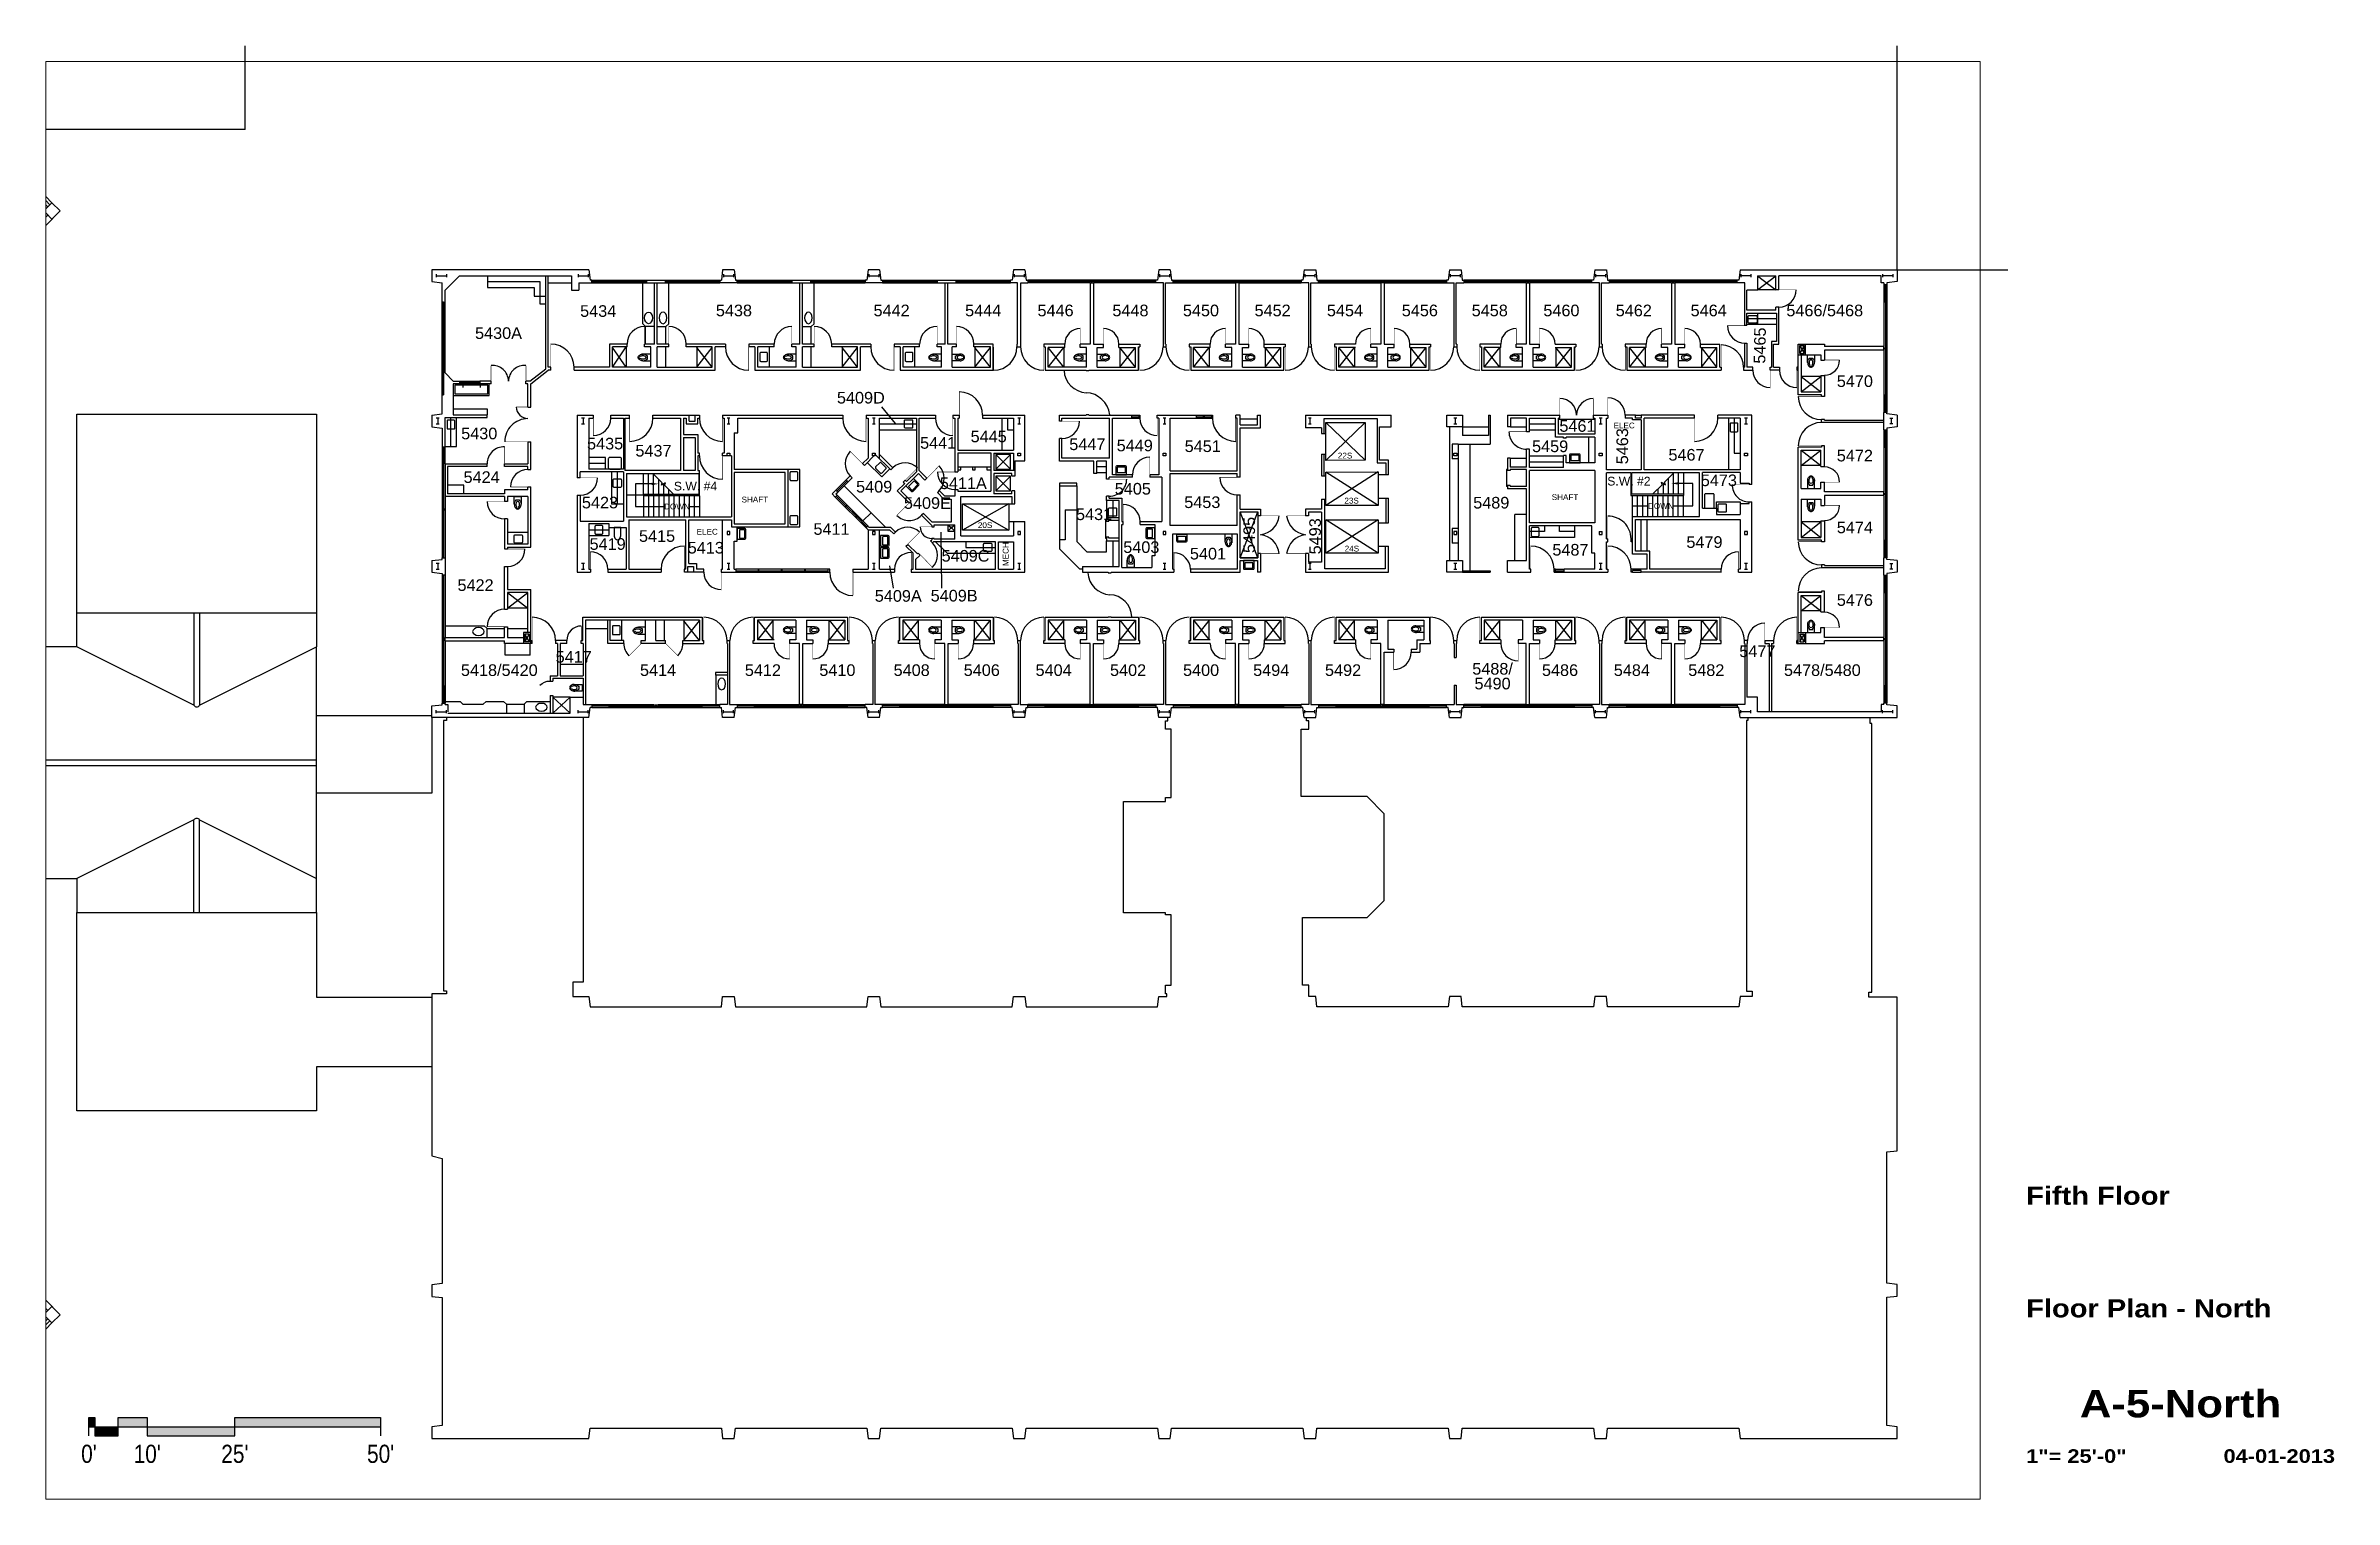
# Paper-space layout '11x17n' of a CAD drawing. Header units: inches. Extents: x 0.7 to 16.5, y 0.5 to 10.5.
# The model-space entities are those that its viewports show. They can reach past a viewport. Long polylines and large blocks are cut down to what shows.
import ezdxf
from ezdxf.enums import TextEntityAlignment as Align

# ---------------------------------------------------------------- set-up
doc = ezdxf.new("R2010")
doc.units = ezdxf.units.IN
doc.header["$LTSCALE"] = 96
doc.header["$MEASUREMENT"] = 0
doc.linetypes.add('HIDDEN2', pattern=[0.1875, 0.125, -0.0625])
doc.layers.get('0').update_dxf_attribs({"linetype": 'CONTINUOUS'})
doc.layers.get('DEFPOINTS').update_dxf_attribs({"color": 31, "linetype": 'CONTINUOUS'})
for name, color, linetype in [('A-ANNO-ROOM', 4, 'CONTINUOUS'), ('A-ANNO-TEXT', 4, 'CONTINUOUS'), ('A-COLS', 5, 'CONTINUOUS'), ('A-DOOR', 2, 'CONTINUOUS'), ('A-FLOR-CASE', 3, 'CONTINUOUS'), ('A-FLOR-CASE-UPPR', 3, 'HIDDEN2'), ('A-FLOR-EVTR', 1, 'CONTINUOUS'), ('A-FLOR-PFIX', 2, 'CONTINUOUS'), ('A-FLOR-STRS', 2, 'CONTINUOUS'), ('A-GLAZ', 2, 'CONTINUOUS'), ('A-GLAZ-SILL', 1, 'CONTINUOUS'), ('A-ROOF-LEVL-FINE', 1, 'CONTINUOUS'), ('A-ROOF-LEVL-THICK', 5, 'CONTINUOUS'), ('A-SHAFT', 1, 'CONTINUOUS'), ('A-WALL-FULL', 6, 'CONTINUOUS'), ('T-TTLB', 1, 'CONTINUOUS')]:
    doc.layers.add(name, color=color, linetype=linetype)
doc.styles.add('ARIAL', font='arial.ttf')
doc.styles.add('ArialB', font='')
doc.styles.add('ArialN', font='ARIALN.TTF')
doc.styles.get('ArialB').set_extended_font_data('Arial Black')

psp = doc.layouts.new('11x17n')

msp = doc.modelspace()

# ---------------------------------------------------------------- texts
at = {"layer": 'A-ANNO-ROOM', "style": 'ARIAL'}
for s, p in [('S.W. #10', (-581.5, 2695.9)), ('S.W. #4', (812.5, 2127.2)), ('S.W. #2', (2739, 2137.5))]:
    msp.add_text(s, height=18, dxfattribs=at).set_placement(p, align=Align.MIDDLE)
for s, p in [('5434', (611.6, 2476.6)), ('5438', (891.8, 2477.8)), ('5442', (1217.2, 2477.8)), ('5444', (1406.2, 2477.8)), ('5446', (1555.6, 2477.8)), ('5448', (1710.2, 2477.8)), ('5450', (1855.7, 2477.8)), ('5452', (2003.6, 2477.8)), ('5454', (2152.9, 2477.8)), ('5456', (2307.5, 2477.8)), ('5458', (2451.8, 2477.8)), ('5460', (2599.7, 2477.8)), ('5462', (2749.1, 2477.8)), ('5464', (2903.6, 2477.8)), ('5466/5468', (3143.2, 2477.8)), ('5430A', (405.9, 2431)), ('5409D', (1153.8, 2297.7)), ('5470', (3205.4, 2331.9)), ('5430', (366.1, 2223.9)), ('5435', (625.9, 2203)), ('5441', (1313.3, 2204.4)), ('5445', (1417.6, 2217.8)), ('5447', (1621.2, 2201.6)), ('5449', (1719.1, 2199.1)), ('5451', (1859.4, 2197.6)), ('5459', (2576.4, 2197.4)), ('5461', (2632.8, 2239.4)), ('5437', (725.7, 2188.3)), ('5467', (2857.9, 2179.9)), ('5472', (3205.4, 2178.2)), ('5424', (371, 2133.8)), ('5409', (1181.2, 2114)), ('5411A', (1365.3, 2121.1)), ('5405', (1715.1, 2109.8)), ('5473', (2924.7, 2127.2)), ('5423', (615.3, 2081.3)), ('5409E', (1291.1, 2080.3)), ('5431', (1635.1, 2057.1)), ('5453', (1858.5, 2082)), ('5489', (2454.9, 2081)), ('5415', (733.1, 2012.2)), ('5411', (1093.2, 2026.7)), ('5474', (3205.4, 2030)), ('5419', (631.1, 1995.7)), ('5413', (833.7, 1988.1)), ('5409C', (1369.8, 1971.4)), ('5403', (1732.6, 1989.3)), ('5401', (1870.2, 1975.8)), ('5487', (2618.3, 1983.9)), ('5479', (2894.9, 1999.7)), ('5422', (358.5, 1910.9)), ('5409A', (1231, 1888.6)), ('5409B', (1346.3, 1889.1)), ('5476', (3205.4, 1880.1)), ('5477', (3004.1, 1774.4)), ('5418/5420', (407.5, 1735.4)), ('5417', (561.1, 1762.9)), ('5414', (735.2, 1735.4)), ('5412', (951.6, 1735.4)), ('5410', (1105.3, 1735.4)), ('5408', (1258.6, 1735.4)), ('5406', (1403.3, 1735.4)), ('5404', (1551.6, 1735.4)), ('5402', (1705.3, 1735.4)), ('5400', (1856, 1735.4)), ('5494', (2000.7, 1735.4)), ('5492', (2149, 1735.4)), ('5488/', (2457.6, 1738.2)), ('5486', (2596.8, 1735.4)), ('5484', (2745.1, 1735.4)), ('5482', (2898.7, 1735.4)), ('5478/5480', (3138.3, 1735.4)), ('5490', (2457.6, 1707.7))]:
    msp.add_text(s, height=24, dxfattribs=at).set_placement(p, align=Align.CENTER)
for s, rotation, p in [('5465', 89, (3021.1, 2417.1)), ('5463', 90, (2737.3, 2209.6)), ('5495', 90, (1967.3, 2026.4)), ('5493', 90, (2103.3, 2023.6))]:
    msp.add_text(s, height=24, rotation=rotation, dxfattribs=at).set_placement(p, align=Align.CENTER)
at = {"layer": 'A-ANNO-TEXT', "style": 'ARIAL'}
for s, p in [('ELEC', (2707.3, 2252.4)), ('DOWN', (747.6, 2085.2)), ('SHAFT', (907.5, 2099.5)), ('SHAFT', (2579.7, 2104.4)), ('DOWN', (2778.4, 2086.2)), ('ELEC', (814.7, 2033))]:
    msp.add_text(s, height=12, dxfattribs=at).set_placement(p, align=Align.MIDDLE_LEFT)
msp.add_text('MECH', height=12, rotation=90, dxfattribs=at).set_placement((1452.6, 1962.2), align=Align.MIDDLE_LEFT)
at = {"layer": 'A-ANNO-TEXT', "char_height": 12, "width": 38.515, "attachment_point": 5, "style": 'ARIAL'}
for s, insert in [('22S', (2153.2, 2190.2)), ('23S', (2166.7, 2097.2)), ('20S', (1410.2, 2046.6)), ('24S', (2167.3, 1998.2))]:
    msp.add_mtext(s, dxfattribs=dict(at, insert=insert))

# ---------------------------------------------------------------- blocks, each defined once
blk = doc.blocks.new('sheettext-11x17')
at = {"style": 'ArialB'}
blk.add_attdef('FLOOR', text='', height=0.125, dxfattribs=at).set_placement((0, 2.151), align=Align.TOP_LEFT)
for tag, p, height in [('TITLE_1', (0, 1.464), 0.125), ('TITLE_2', (0, 1.251), 0.125), ('SCALE', (0, 0.25), 0.0938)]:
    blk.add_attdef(tag, p, '', height=height, dxfattribs=at)
blk.add_attdef('DWG#', text='', height=0.188, dxfattribs=at).set_placement((1.062, 0.751), align=Align.TOP_CENTER)
blk.add_attdef('DATE', text='', height=0.0938, dxfattribs=at).set_placement((2.125, 0.25), align=Align.RIGHT)
blk = doc.blocks.new('relative_scale_25')
for points in [[(1.047, 0.937), (1.047, 1.062), (1.087, 1.062), (1.087, 0.937), (1.248, 0.937), (1.248, 1.062), (1.448, 1.062), (1.448, 0.937), (2.051, 0.937), (2.051, 1.062), (3.054, 1.062), (3.054, 0.937)], [(1.047, 0.999), (3.054, 0.999)]]:
    blk.add_lwpolyline(points)
for points in [[(1.047, 0.999), (1.047, 1.062), (1.087, 0.999), (1.087, 1.062)], [(1.087, 0.937), (1.087, 0.999), (1.248, 0.937), (1.248, 0.999)], [(1.248, 0.999), (1.248, 1.062), (1.448, 0.999), (1.448, 1.062)], [(1.448, 0.937), (1.448, 0.999), (2.051, 0.937), (2.051, 0.999)], [(2.051, 0.999), (2.051, 1.062), (3.054, 0.999), (3.054, 1.062)]]:
    blk.add_solid(points)
at = {"style": 'ArialN'}
for s, p in [("0'", (1.047, 0.75)), ("10'", (1.448, 0.75)), ("25'", (2.051, 0.75)), ("50'", (3.054, 0.75))]:
    blk.add_text(s, height=0.125, dxfattribs=at).set_placement(p, align=Align.CENTER)
blk = doc.blocks.new('AH')
blk.add_lwpolyline([(0, 0, 0.05, 0, 0), (0.15, 0, 0, 0, 0)], format="xyseb")
blk = doc.blocks.new('P2477016')
for p, q in [((-3.603083, -23.831759), (-3.603083, -23.831759)), ((-2.504894, -21.068753), (-2.504894, -21.068753))]:
    blk.add_line(p, q)
for points in [[(-6.93083, -16.399601, -0.022673), (-7, -14.875), (-7, 0), (-3.020761, 0), (0, 0), (3.020761, 0), (7, 0), (7, -14.875)], [(-6.937926, -16.211212, -0.074934), (-6.387938, -12.562014, -0.085426), (-4.920528, -9.670474, -0.066386), (-3.550098, -8.264603), (-3.550098, -6.711212), (3.449902, -6.711212), (3.449902, -8.264603, -0.066386), (4.820333, -9.670474, -0.085426), (6.287743, -12.562014, -0.111314), (6.709134, -17.991061)], [(3.991504, -23.722377, -0.562484), (3.158962, -23.529526), (2.424162, -21.300368, -0.238976), (2.492058, -20.853364, 0.08035), (3.421006, -18.976205, 0.074934), (3.837731, -16.211212, 0.074934), (3.421006, -13.446218, 0.085426), (2.414145, -11.462194, 0.066386), (1.597345, -10.624271, 0.330534), (-1.69754, -10.624271, 0.066386), (-2.51434, -11.462194, 0.085426), (-3.521201, -13.446218, 0.074934), (-3.937926, -16.211212, 0.074934), (-3.521201, -18.976205, 0.08035), (-2.592253, -20.853364, -0.238976), (-2.524357, -21.300368), (-3.250575, -23.503493, -0.549653), (-4.069149, -23.710095)], [(-4.023967, -23.748064, 0.06085), (-2.498761, -25.015482, 0.143932), (0, -25.75)], [(-2.976493, -22.67201, 0.063273), (-1.687041, -23.754089, 0.143932), (0, -24.25)], [(0, -25.75, 0.143932), (2.498761, -25.015482, 0.107177), (4.949747, -22.564786, 0.077997), (6.431696, -19.212481, 0.065232), (7, -14.875)], [(0, -24.25, 0.143932), (1.687041, -23.754089, 0.059203), (2.902316, -22.750942)]]:
    blk.add_lwpolyline(points, format="xyb")
for centre, radius, start, end in [((5.443363, -16.211212), 12.38129, 180, 197.141641), ((2.746106, -17.043143), 9.558648, 197.141641, 216.672481), ((1.035634, -18.316811), 7.426057, 216.672481, 226.574161)]:
    blk.add_arc(centre, radius, start, end)
blk = doc.blocks.new('WC')
at = {"layer": 'A-FLOR-PFIX', "xscale": -1}
blk.add_blockref('P2477016', (0, 0), dxfattribs=at)
blk = doc.blocks.new('W-LAV2')
for p, q in [((17, 11), (1, 11)), ((1, 11), (1, -11)), ((5.5, 7.5), (5.5, -7.5)), ((15.5, 8.5), (6.5, 8.5)), ((16.5, -7.5), (16.5, 7.5)), ((19, -9), (19, 9)), ((1, -11), (17, -11)), ((6.5, -8.5), (15.5, -8.5))]:
    blk.add_line(p, q)
for centre, radius, start, end in [((6.5, 7.5), 1, 90, 180), ((15.5, 7.5), 1, 0, 90), ((17, 9), 2, 0, 90), ((6.5, -7.5), 1, 180, 270), ((15.5, -7.5), 1, 270, 0), ((17, -9), 2, 270, 0)]:
    blk.add_arc(centre, radius, start, end)
blk = doc.blocks.new('SINK')
blk.add_lwpolyline([(-9.1, 6), (-9.1, -6, 0.414214), (-7.1, -8), (7.1, -8, 0.414214), (9.1, -6), (9.1, 6, 0.414214), (7.1, 8), (-7.1, 8, 0.414214)], format="xyb", close=True)
blk = doc.blocks.new('DOOR-E')
at = {"const_width": 0.001}
blk.add_lwpolyline([(1, 0), (0.29, 0.71)], dxfattribs=at)
blk.add_arc((1, 0), 1, 135, 180)

# ---------------------------------------------------------------- linework, layer by layer
at = {"layer": 'A-ANNO-ROOM'}
for p, q in [((1225, 2256.4), (1196.8, 2291)), ((1318.8, 2032.4), (1320.2, 1916.8)), ((1212.8, 1962.6), (1220.7, 1916.9))]:
    msp.add_line(p, q, dxfattribs=at)
at = {"layer": 'A-ANNO-TEXT'}
for p, q in [((688.8, 2131.8), (688.8, 2085.2)), ((722.1, 2131.8), (688.8, 2131.8)), ((2871, 2132.8), (2840.4, 2132.8)), ((2871, 2086.2), (2871, 2132.8)), ((688.8, 2085.2), (747, 2085.2)), ((799.5, 2085.2), (820.5, 2085.2)), ((2746.5, 2086.2), (2778, 2086.2)), ((2830.5, 2086.2), (2871, 2086.2))]:
    msp.add_line(p, q, dxfattribs=at)
at = {"layer": 'A-COLS'}
for p, q in [((277.5, 2564.5), (277.5, 2558.5)), ((277.5, 2561.5), (298.5, 2561.5)), ((298.5, 2564.5), (298.5, 2558.5)), ((570, 2564.5), (570, 2558.5)), ((570, 2561.5), (591, 2561.5)), ((591, 2564.5), (591, 2558.5)), ((870, 2564.5), (870, 2558.5)), ((870, 2561.5), (891, 2561.5)), ((891, 2564.5), (891, 2558.5)), ((1170, 2564.5), (1170, 2558.5)), ((1170, 2561.5), (1191, 2561.5)), ((1191, 2564.5), (1191, 2558.5)), ((1470, 2564.5), (1470, 2558.5)), ((1470, 2561.5), (1491, 2561.5)), ((1491, 2564.5), (1491, 2558.5)), ((1770, 2564.5), (1770, 2558.5)), ((1770, 2561.5), (1791, 2561.5)), ((1791, 2564.5), (1791, 2558.5)), ((2070, 2564.5), (2070, 2558.5)), ((2091, 2561.5), (2070, 2561.5)), ((2091, 2564.5), (2091, 2558.5)), ((2370, 2564.5), (2370, 2558.5)), ((2391, 2561.5), (2370, 2561.5)), ((2391, 2564.5), (2391, 2558.5)), ((2670, 2564.5), (2670, 2558.5)), ((2691, 2561.5), (2670, 2561.5)), ((2691, 2564.5), (2691, 2558.5)), ((2970, 2564.5), (2970, 2558.5)), ((2991, 2561.5), (2970, 2561.5)), ((2991, 2564.5), (2991, 2558.5)), ((3262.5, 2564.5), (3262.5, 2558.5)), ((3283.5, 2561.5), (3262.5, 2561.5)), ((3283.5, 2564.5), (3283.5, 2558.5)), ((283.5, 2267.5), (277.5, 2267.5)), ((280.5, 2267.5), (280.5, 2255.5)), ((583.5, 2267.5), (577.5, 2267.5)), ((580.5, 2267.5), (580.5, 2255.5)), ((883.5, 2267.5), (877.5, 2267.5)), ((880.5, 2267.5), (880.5, 2255.5)), ((1183.5, 2267.5), (1177.5, 2267.5)), ((1180.5, 2267.5), (1180.5, 2255.5)), ((1483.5, 2267.5), (1477.5, 2267.5)), ((1480.5, 2267.5), (1480.5, 2255.5)), ((1783.5, 2267.5), (1777.5, 2267.5)), ((1780.5, 2267.5), (1780.5, 2255.5)), ((2083.5, 2267.5), (2077.5, 2267.5)), ((2080.5, 2267.5), (2080.5, 2255.5)), ((2383.5, 2267.5), (2377.5, 2267.5)), ((2380.5, 2267.5), (2380.5, 2255.5)), ((2683.5, 2267.5), (2677.5, 2267.5)), ((2680.5, 2267.5), (2680.5, 2255.5)), ((2983.5, 2267.5), (2977.5, 2267.5)), ((2980.5, 2267.5), (2980.5, 2255.5)), ((3277.5, 2267.5), (3283.5, 2267.5)), ((3280.5, 2267.5), (3280.5, 2255.5)), ((277.5, 2255.5), (283.5, 2255.5)), ((577.5, 2255.5), (583.5, 2255.5)), ((877.5, 2255.5), (883.5, 2255.5)), ((1177.5, 2255.5), (1183.5, 2255.5)), ((1477.5, 2255.5), (1483.5, 2255.5)), ((1777.5, 2255.5), (1783.5, 2255.5)), ((2077.5, 2255.5), (2083.5, 2255.5)), ((2377.5, 2255.5), (2383.5, 2255.5)), ((2677.5, 2255.5), (2683.5, 2255.5)), ((2977.5, 2255.5), (2983.5, 2255.5)), ((3283.5, 2255.5), (3277.5, 2255.5)), ((283.5, 1967.5), (277.5, 1967.5)), ((283.5, 1967.5), (277.5, 1967.5)), ((277.5, 1955.5), (283.5, 1955.5)), ((277.5, 1955.5), (283.5, 1955.5)), ((280.5, 1967.5), (280.5, 1955.5)), ((280.5, 1967.5), (280.5, 1955.5)), ((583.5, 1967.5), (577.5, 1967.5)), ((583.5, 1967.5), (577.5, 1967.5)), ((577.5, 1955.5), (583.5, 1955.5)), ((577.5, 1955.5), (583.5, 1955.5)), ((580.5, 1967.5), (580.5, 1955.5)), ((580.5, 1967.5), (580.5, 1955.5)), ((883.5, 1967.5), (877.5, 1967.5)), ((883.5, 1967.5), (877.5, 1967.5)), ((877.5, 1955.5), (883.5, 1955.5)), ((877.5, 1955.5), (883.5, 1955.5)), ((880.5, 1967.5), (880.5, 1955.5)), ((880.5, 1967.5), (880.5, 1955.5)), ((1183.5, 1967.5), (1177.5, 1967.5)), ((1183.5, 1967.5), (1177.5, 1967.5)), ((1177.5, 1955.5), (1183.5, 1955.5)), ((1177.5, 1955.5), (1183.5, 1955.5)), ((1180.5, 1967.5), (1180.5, 1955.5)), ((1180.5, 1967.5), (1180.5, 1955.5)), ((1483.5, 1967.5), (1477.5, 1967.5)), ((1483.5, 1967.5), (1477.5, 1967.5)), ((1477.5, 1955.5), (1483.5, 1955.5)), ((1477.5, 1955.5), (1483.5, 1955.5)), ((1480.5, 1967.5), (1480.5, 1955.5)), ((1480.5, 1967.5), (1480.5, 1955.5)), ((1783.5, 1967.5), (1777.5, 1967.5)), ((1783.5, 1967.5), (1777.5, 1967.5)), ((1777.5, 1955.5), (1783.5, 1955.5)), ((1777.5, 1955.5), (1783.5, 1955.5)), ((1780.5, 1967.5), (1780.5, 1955.5)), ((1780.5, 1967.5), (1780.5, 1955.5)), ((2083.5, 1967.5), (2077.5, 1967.5)), ((2083.5, 1967.5), (2077.5, 1967.5)), ((2077.5, 1955.5), (2083.5, 1955.5)), ((2077.5, 1955.5), (2083.5, 1955.5)), ((2080.5, 1967.5), (2080.5, 1955.5)), ((2080.5, 1967.5), (2080.5, 1955.5)), ((2383.5, 1967.5), (2377.5, 1967.5)), ((2383.5, 1967.5), (2377.5, 1967.5)), ((2377.5, 1955.5), (2383.5, 1955.5)), ((2377.5, 1955.5), (2383.5, 1955.5)), ((2380.5, 1967.5), (2380.5, 1955.5)), ((2380.5, 1967.5), (2380.5, 1955.5)), ((2683.5, 1967.5), (2677.5, 1967.5)), ((2683.5, 1967.5), (2677.5, 1967.5)), ((2677.5, 1955.5), (2683.5, 1955.5)), ((2677.5, 1955.5), (2683.5, 1955.5)), ((2680.5, 1967.5), (2680.5, 1955.5)), ((2680.5, 1967.5), (2680.5, 1955.5)), ((2983.5, 1967.5), (2977.5, 1967.5)), ((2983.5, 1967.5), (2977.5, 1967.5)), ((2977.5, 1955.5), (2983.5, 1955.5)), ((2977.5, 1955.5), (2983.5, 1955.5)), ((2980.5, 1967.5), (2980.5, 1955.5)), ((2980.5, 1967.5), (2980.5, 1955.5)), ((3277.5, 1967.5), (3283.5, 1967.5)), ((3277.5, 1967.5), (3283.5, 1967.5)), ((3283.5, 1955.5), (3277.5, 1955.5)), ((3283.5, 1955.5), (3277.5, 1955.5)), ((3280.5, 1967.5), (3280.5, 1955.5)), ((3280.5, 1967.5), (3280.5, 1955.5)), ((277.5, 1658.5), (277.5, 1664.5)), ((277.5, 1661.5), (298.5, 1661.5)), ((298.5, 1658.5), (298.5, 1664.5)), ((570, 1658.5), (570, 1664.5)), ((570, 1661.5), (591, 1661.5)), ((591, 1658.5), (591, 1664.5)), ((870, 1658.5), (870, 1664.5)), ((870, 1661.5), (891, 1661.5)), ((891, 1658.5), (891, 1664.5)), ((1170, 1658.5), (1170, 1664.5)), ((1170, 1661.5), (1191, 1661.5)), ((1191, 1658.5), (1191, 1664.5)), ((1470, 1658.5), (1470, 1664.5)), ((1470, 1661.5), (1491, 1661.5)), ((1491, 1658.5), (1491, 1664.5)), ((1770, 1658.5), (1770, 1664.5)), ((1770, 1661.5), (1791, 1661.5)), ((1791, 1658.5), (1791, 1664.5)), ((2070, 1658.5), (2070, 1664.5)), ((2091, 1661.5), (2070, 1661.5)), ((2091, 1658.5), (2091, 1664.5)), ((2370, 1658.5), (2370, 1664.5)), ((2391, 1661.5), (2370, 1661.5)), ((2391, 1658.5), (2391, 1664.5)), ((2670, 1658.5), (2670, 1664.5)), ((2691, 1661.5), (2670, 1661.5)), ((2691, 1658.5), (2691, 1664.5)), ((2970, 1658.5), (2970, 1664.5)), ((2991, 1661.5), (2970, 1661.5)), ((2991, 1658.5), (2991, 1664.5)), ((3262.5, 1658.5), (3262.5, 1664.5)), ((3283.5, 1661.5), (3262.5, 1661.5)), ((3283.5, 1658.5), (3283.5, 1664.5))]:
    msp.add_line(p, q, dxfattribs=at)
for points in [[(-532.8, 2695.2), (-515.8, 2712.1), (-498.8, 2695.2), (-515.8, 2678.2)], [(-532.8, 417), (-515.8, 400), (-498.8, 417), (-515.8, 434)]]:
    msp.add_lwpolyline(points, close=True, dxfattribs=at)
at = {"layer": 'A-DOOR'}
for points, const_width in [([(3084.5, 2532.5), (3048.5, 2532.5)], 1), ([(707.1, 2456.5), (707.1, 2420.5)], 1), ([(757.5, 2456.5), (757.5, 2420.5)], 1), ([(1011.1, 2456.5), (1011.1, 2420.5)], 1), ([(1057.5, 2456.5), (1057.5, 2420.5)], 1), ([(1311.1, 2456.5), (1311.1, 2420.5)], 1), ([(1351.1, 2456.5), (1351.1, 2420.5)], 1), ([(2978.4, 2458.5), (2942.4, 2458.5)], 1), ([(513.9, 2372.5), (513.9, 2420.5)], 1), ([(922.2, 2414.5), (922.2, 2366.5)], 1), ([(1222.2, 2414.5), (1222.2, 2366.5)], 1), ([(1427.8, 2414.5), (1427.8, 2366.5)], 1), ([(1531.5, 2414.5), (1531.5, 2366.5)], 1), ([(1606.5, 2420.5), (1606.5, 2452.5)], 1), ([(1654.5, 2420.5), (1654.5, 2452.5)], 1), ([(1729.5, 2414.5), (1729.5, 2366.5)], 1), ([(1831.5, 2414.5), (1831.5, 2366.5)], 1), ([(1906.5, 2420.5), (1906.5, 2452.5)], 1), ([(1954.5, 2420.5), (1954.5, 2452.5)], 1), ([(2029.5, 2414.5), (2029.5, 2366.5)], 1), ([(2131.5, 2414.5), (2131.5, 2366.5)], 1), ([(2206.5, 2420.5), (2206.5, 2452.5)], 1), ([(2254.5, 2420.5), (2254.5, 2452.5)], 1), ([(2329.5, 2414.5), (2329.5, 2366.5)], 1), ([(2431.5, 2414.5), (2431.5, 2366.5)], 1), ([(2506.5, 2420.5), (2506.5, 2452.5)], 1), ([(2554.5, 2420.5), (2554.5, 2452.5)], 1), ([(2629.5, 2414.5), (2629.5, 2366.5)], 1), ([(2731.5, 2414.5), (2731.5, 2366.5)], 1), ([(2806.5, 2420.5), (2806.5, 2452.5)], 1), ([(2854.5, 2420.5), (2854.5, 2452.5)], 1), ([(2929.5, 2372.5), (2929.5, 2418.5)], 1), ([(390.5, 2344), (390.5, 2376.1)], 1), ([(462.5, 2344), (462.5, 2376.1)], 1), ([(1573, 2365.5), (1618.5, 2365.5)], 1), ([(3030.5, 2366.5), (3030.5, 2330.5)], 1), ([(3085.5, 2366.5), (3085.5, 2330.5)], 1), ([(3142.5, 2387.5), (3173.8, 2387.5)], 1.04), ([(1357, 2273.5), (1357, 2321.5)], 1), ([(466.5, 2290.5), (442.3, 2290.5)], 1), ([(601.5, 2267.5), (601.5, 2231.5)], 1), ([(676.5, 2219.5), (676.5, 2267.5)], 1), ([(868.5, 2267.5), (868.5, 2219.5)], 1), ([(1164.5, 2267.5), (1164.5, 2219.5)], 1), ([(1343.5, 2267.7), (1343.5, 2231.7)], 1), ([(1624.5, 2274.5), (1667.5, 2274.5)], 1), ([(1765.5, 2267.5), (1765.5, 2231.5)], 1), ([(1927.5, 2267.5), (1927.5, 2219.5)], 1), ([(2596.5, 2273.5), (2596.5, 2308)], 1), ([(2665.5, 2308), (2665.5, 2273.5)], 1), ([(2695.5, 2273.5), (2695.5, 2309.5)], 1), ([(2874.5, 2267.5), (2874.5, 2219.5)], 1), ([(3136.5, 2312.5), (3088.5, 2312.5)], 1), ([(1568.8, 2261.3), (1604.8, 2261.3)], 0.75), ([(2527.5, 2239.5), (2491.5, 2239.5)], 1), ([(418.5, 2173.5), (418.5, 2208.4)], 1), ([(466.5, 2218.5), (418.7, 2218.5)], 1), ([(868.5, 2189.5), (868.5, 2141.5)], 1), ([(1157.3, 2173.6), (1131.9, 2199.1)], 1), ([(1750.2, 2150.8), (1750.2, 2186.8)], 1), ([(3136.5, 2210.5), (3088.5, 2210.5)], 1), ([(466.5, 2125.5), (430.5, 2125.5)], 1), ([(574.5, 2144.5), (610.5, 2144.5)], 1), ([(1245.2, 2139.4), (1270.7, 2164.8)], 1), ([(1289.9, 2143.3), (1315.1, 2168.9)], 1), ([(1348, 2156.5), (1312, 2156.5)], 1), ([(1666.5, 2141.5), (1702.5, 2141.5)], 1), ([(1930.5, 2145.5), (1894.5, 2145.5)], 1), ([(2987.2, 2130.5), (2952, 2130.5)], 1), ([(3142.5, 2135.5), (3173.8, 2135.5)], 1.04), ([(418.5, 2095.4), (382.5, 2095.4)], 1), ([(1253.4, 2092.4), (1227.9, 2066.9)], 1), ([(1695.2, 2054), (1695.2, 2089)], 1), ([(3142.5, 2087.5), (3173.8, 2087.5)], 1.04), ([(1250.7, 2007.7), (1275.1, 2032.4)], 1), ([(1299.9, 2043), (1276.1, 2043)], 0.66), ([(1978.5, 2066), (2017.5, 2066)], 1), ([(2071.5, 2066), (2032.5, 2066)], 1), ([(2695.5, 2018.5), (2695.5, 2065)], 1), ([(424.5, 1997.5), (460.5, 1997.5)], 1), ([(595.5, 1955.5), (595.5, 1991.5)], 1), ([(789.5, 1955.5), (789.5, 2003.5)], 1), ([(1257.9, 1955.5), (1257.9, 1990.5)], 1), ([(1277.3, 1984.4), (1301.6, 1959.8)], 1), ([(1800, 1955.5), (1800, 1989.5)], 1.03), ([(1978.5, 1987.9), (2017.5, 1987.9)], 1), ([(2071.5, 1987.9), (2032.5, 1987.9)], 1), ([(2536.5, 1955.5), (2536.5, 2003.5)], 1), ([(2695.5, 1955.5), (2695.5, 2003.5)], 1), ([(2965.5, 1955.5), (2965.5, 1991.5)], 1), ([(3136.5, 2012.5), (3088.5, 2012.5)], 1), ([(865.5, 1949.5), (865.5, 1913.5)], 1), ([(1137.5, 1949.5), (1137.5, 1901.5)], 1), ([(1667.5, 1948.5), (1622, 1948.5)], 1), ([(3136.5, 1910.5), (3088.5, 1910.5)], 1), ([(475.5, 1808.5), (475.5, 1856.5)], 1), ([(829.5, 1808.5), (829.5, 1856.5)], 1), ([(931.5, 1808.5), (931.5, 1856.5)], 1), ([(1129.5, 1808.5), (1129.5, 1856.5)], 1), ([(1231.5, 1808.5), (1231.5, 1856.5)], 1), ([(1429.5, 1808.5), (1429.5, 1856.5)], 1), ([(1531.5, 1808.5), (1531.5, 1856.5)], 1), ([(1667.5, 1857.5), (1713, 1857.5)], 1), ([(1729.5, 1808.5), (1729.5, 1856.5)], 1), ([(1831.5, 1808.5), (1831.5, 1856.5)], 1), ([(2029.5, 1808.5), (2029.5, 1856.5)], 1), ([(2131.5, 1808.5), (2131.5, 1856.5)], 1), ([(2329.5, 1808.5), (2329.5, 1856.5)], 1), ([(2431.5, 1808.5), (2431.5, 1856.5)], 1), ([(2629.5, 1808.5), (2629.5, 1856.5)], 1), ([(2731.5, 1808.5), (2731.5, 1856.5)], 1), ([(2929.5, 1808.5), (2929.5, 1856.5)], 1), ([(3019.5, 1808.5), (3019.5, 1844.5)], 1), ([(3085.5, 1808.5), (3085.5, 1856.5)], 1), ([(418.5, 1837.1), (382.5, 1837.1)], 1), ([(576.7, 1808.5), (576.7, 1838.5)], 1), ([(675.2, 1777), (700.6, 1802.5)], 1), ([(776, 1777), (750.5, 1802.5)], 1), ([(1006.5, 1802.5), (1006.5, 1770.5)], 1), ([(1054.5, 1802.5), (1054.5, 1770.5)], 1), ([(1306.5, 1802.5), (1306.5, 1770.5)], 1), ([(1354.5, 1802.5), (1354.5, 1770.5)], 1), ([(1606.5, 1802.5), (1606.5, 1770.5)], 1), ([(1654.5, 1802.5), (1654.5, 1770.5)], 1), ([(1906.5, 1802.5), (1906.5, 1770.5)], 1), ([(1954.5, 1802.5), (1954.5, 1770.5)], 1), ([(2206.5, 1802.5), (2206.5, 1770.5)], 1), ([(2510.5, 1802.5), (2510.5, 1766.5)], 1.12), ([(2554.5, 1802.5), (2554.5, 1770.5)], 1), ([(2806.5, 1802.5), (2806.5, 1770.5)], 1), ([(2854.5, 1802.5), (2854.5, 1770.5)], 1), ([(3142.5, 1835.5), (3173.8, 1835.5)], 1.04), ([(2253.5, 1784.6), (2253.5, 1748.6)], 1.12)]:
    msp.add_lwpolyline(points, dxfattribs=dict(at, const_width=const_width))
for centre, radius, start, end in [((3048.5, 2532.5), 36, 270, 0), ((707.1, 2420.5), 36, 90, 180), ((757.5, 2420.5), 36, 0, 90), ((1011.1, 2420.5), 36, 90, 180), ((1057.5, 2420.5), 36, 0, 90), ((1311.1, 2420.5), 36, 90, 180), ((1351.1, 2420.5), 36, 0, 90), ((2978.4, 2458.5), 36, 180, 270), ((513.9, 2372.5), 48, 0, 90), ((922.2, 2414.5), 48, 180, 270), ((1222.2, 2414.5), 48, 180, 270), ((1427.8, 2414.5), 48, 270, 0), ((1531.5, 2414.5), 48, 180, 270), ((1606.5, 2420.5), 32, 90, 180), ((1654.5, 2420.5), 32, 0, 90), ((1729.5, 2414.5), 48, 270, 0), ((1831.5, 2414.5), 48, 180, 270), ((1906.5, 2420.5), 32, 90, 180), ((1954.5, 2420.5), 32, 0, 90), ((2029.5, 2414.5), 48, 270, 0), ((2131.5, 2414.5), 48, 180, 270), ((2206.5, 2420.5), 32, 90, 180), ((2254.5, 2420.5), 32, 0, 90), ((2329.5, 2414.5), 48, 270, 0), ((2431.5, 2414.5), 48, 180, 270), ((2506.5, 2420.5), 32, 90, 180), ((2554.5, 2420.5), 32, 0, 90), ((2629.5, 2414.5), 48, 270, 0), ((2731.5, 2414.5), 48, 180, 270), ((2806.5, 2420.5), 32, 90, 180), ((2854.5, 2420.5), 32, 0, 90), ((2929.5, 2372.5), 46, 0, 90), ((393.7, 2343.4), 32.8, 1.0545, 95.55), ((459.3, 2343.4), 32.8, 84.45, 178.9455), ((1621.2, 2368.2), 48.2, 183.1512, 266.8488), ((3030.5, 2366.5), 36, 180, 270), ((3085.5, 2366.5), 36, 180, 270), ((3142.5, 2387.5), 31.4, 270, 0), ((1357, 2273.5), 48, 0, 90), ((1616.3, 2268.5), 51.6, 6.7202, 87.522), ((467.6, 2291.7), 25.2, 182.7913, 267.8418), ((601.5, 2267.5), 36, 270, 0), ((676.5, 2267.5), 48, 270, 0), ((868.5, 2267.5), 48, 180, 270), ((1164.5, 2267.5), 48, 180, 270), ((1343.5, 2267.7), 36, 180, 270), ((1765.5, 2267.5), 36, 180, 270), ((1927.5, 2267.5), 48, 180, 270), ((2596.5, 2273.5), 34.5, 0, 90), ((2665.5, 2273.5), 34.5, 90, 180), ((2695.5, 2273.5), 36, 0, 90), ((2874.5, 2267.5), 48, 270, 0), ((3136.5, 2312.5), 48, 180, 270), ((466.4, 2218.8), 47.7, 89.7375, 180.3233), ((1568.8, 2261.3), 36, 270, 0), ((2527.5, 2239.5), 36, 179.9927, 270.0234), ((3136.5, 2210.5), 48, 90, 180), ((417.4, 2173.5), 34.9, 88.2226, 180.0012), ((868.5, 2189.5), 48, 180, 270), ((1157.3, 2173.6), 36, 134.829, 224.829), ((1245.2, 2139.4), 36, 44.8896, 134.8896), ((1750.2, 2150.8), 36, 90, 180), ((466.5, 2125.5), 36, 90, 180), ((574.5, 2144.5), 36, 270, 0), ((1348, 2156.5), 36, 180, 270), ((1289.9, 2143.3), 36, 315.3755, 45.3755), ((1667.4, 2141.6), 35.1, 268.5672, 359.7478), ((1930.5, 2145.5), 36, 180, 270), ((2987.4, 2129.8), 35.3, 178.9309, 269.8129), ((3142.5, 2135.5), 31.4, 0, 90), ((418.5, 2095.4), 36, 180, 270), ((1695.2, 2054), 35, 0, 90), ((3142.5, 2087.5), 31.4, 270, 0), ((1250.2, 2005.8), 36.4, 46.9542, 133.0168), ((1253.4, 2092.4), 36, 225.1094, 315.1094), ((1299.9, 2043), 23.8, 180, 270), ((1972.7, 2071.6), 45.1, 277.4136, 352.8963), ((2077.3, 2071.6), 45.1, 187.1037, 262.5864), ((2696.8, 2018.3), 46.7, 0.2759, 91.5619), ((424.5, 1997.5), 36, 270, 0), ((595.5, 1955.5), 36, 0, 90), ((789.5, 1955.5), 48, 90, 180), ((1257.9, 1955.5), 35, 90, 180), ((1275.8, 1984.9), 36, 314.6057, 44.6057), ((1800, 1955.5), 34, 0, 90), ((1973, 1982.4), 44.8, 6.973, 82.9235), ((2077, 1982.4), 44.8, 97.0765, 173.027), ((2536.5, 1955.5), 48, 0, 90), ((2695.5, 1955.5), 48, 0, 90), ((2965.5, 1955.5), 36, 90, 180), ((3136.5, 2012.5), 48, 180, 270), ((865.5, 1949.5), 36, 180, 270), ((1137.5, 1949.5), 48, 180, 270), ((1670.6, 1951.6), 48.6, 183.5969, 266.4031), ((3136.5, 1910.5), 48, 90, 180), ((1666.1, 1856.1), 47, 1.7642, 88.2358), ((418.5, 1837.1), 36, 90, 180), ((475.5, 1808.5), 48, 0, 90), ((829.5, 1808.5), 48, 0, 90), ((931.5, 1808.5), 48, 90, 180), ((1129.5, 1808.5), 48, 0, 90), ((1231.5, 1808.5), 48, 90, 180), ((1429.5, 1808.5), 48, 0, 90), ((1531.5, 1808.5), 48, 90, 180), ((1729.5, 1808.5), 48, 0, 90), ((1831.5, 1808.5), 48, 90, 180), ((2029.5, 1808.5), 48, 0, 90), ((2131.5, 1808.5), 48, 90, 180), ((2329.5, 1808.5), 48, 0, 90), ((2431.5, 1808.5), 48, 90, 180), ((2629.5, 1808.5), 48, 0, 90), ((2731.5, 1808.5), 48, 90, 180), ((2929.5, 1808.5), 48, 0, 90), ((3019.5, 1808.5), 36, 90, 180), ((3085.5, 1808.5), 48, 90, 180), ((3142.5, 1835.5), 31.4, 0, 90), ((576.8, 1808.7), 29.8, 90.0707, 180.4088), ((700.6, 1802.5), 36, 180, 225), ((750.5, 1802.5), 36, 315, 0), ((1006.5, 1802.5), 32, 180, 270), ((1054.5, 1802.5), 32, 270, 0), ((1306.5, 1802.5), 32, 180, 270), ((1354.5, 1802.5), 32, 270, 0), ((1606.5, 1802.5), 32, 180, 270), ((1654.5, 1802.5), 32, 270, 0), ((1906.5, 1802.5), 32, 180, 270), ((1954.5, 1802.5), 32, 270, 0), ((2206.5, 1802.5), 32, 180, 270), ((2510.5, 1802.5), 36, 180, 270), ((2554.5, 1802.5), 32, 270, 0), ((2806.5, 1802.5), 32, 180, 270), ((2854.5, 1802.5), 32, 270, 0), ((2253.5, 1784.6), 36, 270, 0)]:
    msp.add_arc(centre, radius, start, end, dxfattribs=at)
at = {"layer": 'A-FLOR-CASE'}
for p, q in [((383.3, 2561.5), (383.3, 2537.5)), ((383.3, 2537.5), (479.3, 2537.5)), ((479.3, 2537.5), (479.3, 2519.5)), ((479.3, 2519.5), (503.3, 2519.5)), ((491.3, 2519.5), (491.3, 2503.5)), ((491.3, 2503.5), (503.3, 2503.5)), ((703.5, 2462.5), (703.5, 2546.5)), ((757.5, 2462.5), (757.5, 2546.5)), ((1057.5, 2462.5), (1057.5, 2546.5)), ((709.5, 2456.5), (703.5, 2462.5)), ((709.5, 2420.5), (709.5, 2456.5)), ((727.5, 2456.5), (709.5, 2456.5)), ((733.5, 2456.5), (751.5, 2456.5)), ((751.5, 2456.5), (757.5, 2462.5)), ((751.5, 2420.5), (751.5, 2456.5)), ((1033.5, 2456.5), (1051.5, 2456.5)), ((1051.5, 2456.5), (1057.5, 2462.5)), ((1051.5, 2420.5), (1051.5, 2456.5)), ((3043.5, 2460.5), (2982.6, 2460.5)), ((3005.4, 2460.5), (3005.4, 2484.5)), ((751.5, 2372.5), (751.5, 2414.5)), ((965.1, 2372.5), (965.1, 2414.5)), ((1051.5, 2372.5), (1051.5, 2414.5)), ((1265.1, 2372.5), (1265.1, 2414.5)), ((319.5, 2209), (319.5, 2269)), ((1444.5, 2267.5), (1444.5, 2201.5)), ((2449.5, 2273.5), (2449.5, 2231.5)), ((2449.5, 2273.5), (2452.5, 2273.5)), ((2452.5, 2273.5), (2452.5, 2213.5)), ((2752.5, 2273.5), (2764.5, 2273.5)), ((2944.5, 2267.5), (2944.5, 2160.5)), ((1192.5, 2243.5), (1268.5, 2243.5)), ((1972.5, 2265.5), (1936.5, 2265.5)), ((2368.5, 2249.5), (2368.5, 1973.5)), ((2395.5, 2249.5), (2449.5, 2249.5)), ((2395.5, 2249.5), (2395.5, 2231.5)), ((2449.5, 2231.5), (2395.5, 2231.5)), ((2494.5, 2249.5), (2527.5, 2249.5)), ((2533.5, 2243.5), (2587.5, 2243.5)), ((2668.5, 2264.5), (2593.5, 2264.5)), ((295.5, 2209), (319.5, 2209)), ((627, 2186), (592.5, 2186)), ((627, 2162), (627, 2186)), ((1196.8, 2146.2), (1167.1, 2175.9)), ((2386.5, 2213.5), (2452.5, 2213.5)), ((2386.5, 2183.5), (2386.5, 2039.5)), ((2410.5, 2213.5), (2410.5, 1952.5)), ((2493.8, 2184.6), (2527.5, 2184.6)), ((2533.5, 2189.5), (2604, 2189.5)), ((334.5, 2129), (300.5, 2129)), ((334.5, 2111), (334.5, 2129)), ((639, 2156.8), (639, 2089.8)), ((1027.5, 2161.5), (1003.5, 2161.5)), ((1027.5, 2043.5), (1027.5, 2161.5)), ((1119.3, 2128), (1205.2, 2042)), ((1213.8, 2163.1), (1196.8, 2146.2)), ((1563.5, 2128), (1563.5, 1997.7)), ((1599.5, 2128), (1599.5, 2012.6)), ((1640.5, 2155.5), (1660.5, 2155.5)), ((2486.5, 2161.4), (2486.5, 2126.6)), ((2488.5, 2161.4), (2486.5, 2161.4)), ((2488.5, 2126.6), (2486.5, 2126.6)), ((664, 2089.8), (639, 2089.8)), ((1660.5, 2097.2), (1660.5, 2062)), ((2919.5, 2094.8), (2968.5, 2094.8)), ((2919.5, 2081.8), (2919.5, 2094.8)), ((2968.5, 2094.8), (2968.5, 2091.5)), ((466.5, 2031.5), (424.5, 2031.5)), ((633.5, 2042), (633.5, 2025)), ((1003.5, 2043.5), (1027.5, 2043.5)), ((1157.9, 2055.4), (1174.9, 2072.3)), ((1575.5, 2078), (1599.5, 2078)), ((1575.5, 2078), (1575.6, 2016.2)), ((1658.5, 2056.8), (1658.5, 2019.8)), ((1658.5, 2056.8), (1660.5, 2056.8)), ((2503.5, 1973.5), (2503.5, 2068.4)), ((2527.5, 2068.4), (2503.5, 2068.4)), ((2776.5, 1992.7), (2776.5, 2058.5)), ((592.5, 2025), (633.5, 2025)), ((1308, 2012.5), (1332.1, 1988.5)), ((1332.1, 1988.5), (1431.8, 1988.5)), ((1605.5, 1955.5), (1563.5, 1997.7)), ((1575.6, 2016.2), (1563.6, 2016.2)), ((1599.5, 2012.6), (1620.5, 1991.5)), ((1620.5, 1991.5), (1660.5, 1991.5)), ((1658.5, 2019.8), (1660.5, 2019.8)), ((1660.5, 1991.5), (1660.5, 2014.5)), ((2386.5, 2009.5), (2386.5, 1973.5)), ((1611.5, 1955.5), (1605.5, 1955.5)), ((2395.5, 1952.5), (2452.5, 1952.5)), ((2395.5, 1949.5), (2452.5, 1949.5)), ((2452.5, 1952.5), (2452.5, 1949.5)), ((2746.5, 1949.5), (2764.5, 1949.5)), ((660.6, 1808.5), (660.6, 1850.5)), ((748.5, 1808.5), (748.5, 1850.5)), ((295.5, 1839.1), (376.5, 1839.1)), ((382.5, 1833.1), (376.5, 1839.1)), ((382.5, 1833.1), (418.5, 1833.1)), ((382.5, 1815.1), (382.5, 1833.1)), ((419.5, 1778.5), (419.5, 1802.5)), ((424.5, 1833.1), (466.5, 1833.1)), ((471.5, 1778.5), (471.5, 1802.5)), ((631.4, 1832.5), (585.7, 1832.5)), ((471.5, 1778.5), (419.5, 1778.5)), ((532.8, 1759.9), (580.5, 1759.9)), ((854.4, 1737), (854.4, 1676.5)), ((295.5, 1682.9), (326.5, 1682.9)), ((332.5, 1676.9), (326.5, 1682.9)), ((332.5, 1676.9), (374.5, 1676.9)), ((380.5, 1682.9), (374.5, 1676.9)), ((380.5, 1682.9), (416.5, 1682.9)), ((422.5, 1676.9), (416.5, 1682.9)), ((422.5, 1676.9), (458.5, 1676.9)), ((422.5, 1676.9), (422.5, 1658.9)), ((464.5, 1682.9), (458.5, 1676.9)), ((458.5, 1676.9), (458.5, 1658.9)), ((464.5, 1682.9), (512.5, 1682.9))]:
    msp.add_line(p, q, dxfattribs=at)
msp.add_lwpolyline([(2626.5, 2045.5), (2626.5, 2021.5), (2533.5, 2021.5)], dxfattribs=at)
at = {"layer": 'A-FLOR-CASE-UPPR'}
for p, q in [((383.3, 2549.5), (491.3, 2549.5)), ((491.3, 2549.5), (491.3, 2519.5)), ((3043.5, 2472.5), (2982.6, 2472.5)), ((307.5, 2209), (307.5, 2269)), ((312.5, 2286.5), (382.5, 2286.5)), ((382.5, 2286.5), (382.5, 2274.5)), ((1456.5, 2267.5), (1456.5, 2243.5)), ((2956.5, 2267.5), (2956.5, 2195.5)), ((1192.5, 2255.5), (1268.5, 2255.5)), ((1456.5, 2243.5), (1468.5, 2243.5)), ((2533.5, 2255.5), (2587.5, 2255.5)), ((2656.5, 2175.5), (2656.5, 2228.5)), ((627, 2174), (592.5, 2174)), ((2533.5, 2177.5), (2604, 2177.5)), ((2956.5, 2195.5), (2968.5, 2195.5)), ((651, 2156.8), (651, 2089.8)), ((1640.5, 2167.5), (1660.5, 2167.5)), ((1673.9, 2097.2), (1673.9, 2062)), ((592.5, 2037), (633.5, 2037)), ((2764.5, 1992.7), (2764.5, 2058.5)), ((1370.3, 2012.5), (1370.3, 2000.5)), ((1370.3, 2000.5), (1431.8, 2000.5)), ((1673.9, 2014.5), (1673.9, 1961.5))]:
    msp.add_line(p, q, dxfattribs=at)
for points in [[(2564.5, 2045.5), (2564.5, 2033.5), (2533.5, 2033.5)], [(2626.5, 2033.5), (2595.5, 2033.5), (2595.5, 2045.5)]]:
    msp.add_lwpolyline(points, dxfattribs=at)
at = {"layer": 'A-FLOR-EVTR'}
for p, q in [((2194.5, 2258.5), (2113.5, 2180.2)), ((2194.5, 2180.5), (2113.5, 2258.5)), ((1462.5, 2192.2), (1432.5, 2162.2)), ((1432.5, 2192.2), (1462.5, 2162.2)), ((1432.5, 2147.5), (1462.5, 2117.5)), ((1462.5, 2147.5), (1432.5, 2117.5)), ((2221.5, 2156.5), (2113.5, 2087.5)), ((2221.5, 2087.5), (2113.5, 2156.2)), ((1459.5, 2090.5), (1363.5, 2036.5)), ((1363.5, 2090.5), (1459.5, 2036.5)), ((1973.2, 1979.5), (1936.5, 2074.2)), ((1936.5, 1979.5), (1973.2, 2074.2)), ((2221.5, 1988.5), (2113.5, 2057.5)), ((2221.5, 2057.5), (2113.5, 1988.5))]:
    msp.add_line(p, q, dxfattribs=at)
for points in [[(2113.5, 2258.5), (2194.5, 2258.5), (2194.5, 2180.5), (2113.5, 2180.2)], [(2113.5, 2156.2), (2221.5, 2156.5), (2221.5, 2087.5), (2113.5, 2087.5)], [(1363.5, 2090.5), (1459.5, 2090.5), (1459.5, 2036.5), (1363.5, 2036.5)], [(1973.2, 2074.2), (1973.2, 1979.5), (1936.5, 1979.5), (1936.5, 2074.2), (1973.2, 2074.2)], [(2113.5, 2057.5), (2221.5, 2057.5), (2221.5, 1988.5), (2113.5, 1988.5)]]:
    msp.add_lwpolyline(points, close=True, dxfattribs=at)
for points in [[(1462.5, 2192.2), (1432.5, 2192.2), (1432.5, 2162.2), (1462.5, 2162.2), (1462.5, 2192.2)], [(1462.5, 2147.5), (1432.5, 2147.5), (1432.5, 2117.5), (1462.5, 2117.5), (1462.5, 2147.5)]]:
    msp.add_lwpolyline(points, dxfattribs=at)
at = {"layer": 'A-FLOR-PFIX'}
for p, q in [((3004.5, 2561.5), (3042.3, 2532.5)), ((3004.7, 2532.7), (3042.5, 2561.5)), ((3042.3, 2532.5), (3004.5, 2532.5)), ((641.1, 2372.5), (669.1, 2414.5)), ((669.1, 2372.5), (641.1, 2413.2)), ((669.1, 2414.5), (669.1, 2372.5)), ((814.9, 2414.5), (814.9, 2372.5)), ((814.9, 2372.5), (846.9, 2413.2)), ((846.9, 2372.5), (814.9, 2413.2)), ((1114.9, 2414.5), (1114.9, 2372.5)), ((1146.9, 2372.5), (1114.9, 2413.2)), ((1114.9, 2372.5), (1146.9, 2413.2)), ((1389.1, 2413.2), (1389.1, 2372.5)), ((1389.1, 2372.5), (1421.1, 2413.2)), ((1421.1, 2372.5), (1389.1, 2413.2)), ((1572.5, 2372.5), (1540.5, 2413.2)), ((1540.5, 2372.5), (1572.5, 2413.2)), ((1572.5, 2413.2), (1572.5, 2372.5)), ((1720.5, 2372.5), (1688.5, 2413.2)), ((1688.5, 2372.5), (1720.5, 2413.2)), ((1688.5, 2413.2), (1688.5, 2372.5)), ((1840.5, 2372.5), (1872.5, 2413.2)), ((1872.5, 2372.5), (1840.5, 2413.2)), ((1872.5, 2413.2), (1872.5, 2372.5)), ((1988.5, 2372.5), (2020.5, 2413.2)), ((2020.5, 2372.5), (1988.5, 2413.2)), ((1988.5, 2413.2), (1988.5, 2372.5)), ((2172.5, 2372.5), (2140.5, 2413.2)), ((2140.5, 2372.5), (2172.5, 2413.2)), ((2172.5, 2413.2), (2172.5, 2372.5)), ((2288.5, 2372.5), (2320.5, 2413.2)), ((2288.5, 2413.2), (2288.5, 2372.5)), ((2320.5, 2372.5), (2288.5, 2413.2)), ((2440.5, 2372.5), (2472.5, 2413.2)), ((2472.5, 2372.5), (2440.5, 2413.2)), ((2472.5, 2413.2), (2472.5, 2372.5)), ((2620.5, 2372.5), (2588.5, 2413.2)), ((2588.5, 2372.5), (2620.5, 2413.2)), ((2588.5, 2413.2), (2588.5, 2372.5)), ((2772.5, 2372.5), (2740.5, 2413.2)), ((2740.5, 2372.5), (2772.5, 2413.2)), ((2772.5, 2413.2), (2772.5, 2372.5)), ((2920.5, 2372.5), (2888.5, 2413.2)), ((2888.5, 2372.5), (2920.5, 2413.2)), ((2888.5, 2413.2), (2888.5, 2372.5)), ((332.1, 2336.9), (332.1, 2330.9)), ((368, 2336.9), (368, 2330.6)), ((3135.2, 2353.5), (3094.5, 2353.5)), ((3094.5, 2353.5), (3135.2, 2321.5)), ((3094.5, 2321.5), (3135.2, 2353.5)), ((3094.5, 2201.5), (3135.2, 2169.5)), ((3094.5, 2169.5), (3135.2, 2201.5)), ((3135.2, 2169.5), (3094.5, 2169.5)), ((1333, 2047.5), (1333, 2034)), ((1333, 2047.5), (1339.3, 2042.7)), ((1333, 2034), (1339.3, 2040.3)), ((1333, 2034), (1348, 2034)), ((1341.7, 2042.7), (1348, 2047.5)), ((1341.7, 2040.3), (1348, 2034)), ((3135.2, 2053.5), (3094.5, 2053.5)), ((3094.5, 2053.5), (3135.2, 2021.5)), ((3094.5, 2021.5), (3135.2, 2053.5)), ((424.5, 1875.5), (466.5, 1907.5)), ((424.5, 1907.5), (466.5, 1875.5)), ((3094.5, 1901.5), (3135.2, 1869.5)), ((3094.5, 1869.5), (3135.2, 1901.5)), ((466.5, 1875.5), (424.5, 1875.5)), ((788.5, 1850.5), (788.5, 1808.5)), ((788.5, 1808.5), (820.5, 1849.2)), ((820.5, 1808.5), (788.5, 1849.2)), ((972.5, 1850.5), (940.5, 1809.7)), ((940.5, 1850.5), (972.5, 1809.7)), ((972.5, 1809.7), (972.5, 1850.5)), ((1088.5, 1850.5), (1120.5, 1809.7)), ((1120.5, 1850.5), (1088.5, 1809.7)), ((1088.5, 1809.7), (1088.5, 1850.5)), ((1272.5, 1850.5), (1240.5, 1809.7)), ((1240.5, 1850.5), (1272.5, 1809.7)), ((1272.5, 1809.7), (1272.5, 1850.5)), ((1388.5, 1850.5), (1420.5, 1809.7)), ((1420.5, 1850.5), (1388.5, 1809.7)), ((1388.5, 1809.7), (1388.5, 1850.5)), ((1540.5, 1850.5), (1572.5, 1809.7)), ((1572.5, 1850.5), (1540.5, 1809.7)), ((1572.5, 1809.7), (1572.5, 1850.5)), ((1688.5, 1809.7), (1688.5, 1850.5)), ((1688.5, 1850.5), (1720.5, 1809.7)), ((1720.5, 1850.5), (1688.5, 1809.7)), ((1872.5, 1850.5), (1840.5, 1809.7)), ((1840.5, 1850.5), (1872.5, 1809.7)), ((1872.5, 1809.7), (1872.5, 1850.5)), ((1988.5, 1850.5), (2020.5, 1809.7)), ((2020.5, 1850.5), (1988.5, 1809.7)), ((1988.5, 1809.7), (1988.5, 1850.5)), ((2140.5, 1850.5), (2172.5, 1809.7)), ((2172.5, 1850.5), (2140.5, 1809.7)), ((2172.5, 1809.7), (2172.5, 1850.5)), ((2472.5, 1850.5), (2440.5, 1809.7)), ((2440.5, 1850.5), (2472.5, 1809.7)), ((2472.5, 1809.7), (2472.5, 1850.5)), ((2588.5, 1850.5), (2620.5, 1809.7)), ((2620.5, 1850.5), (2588.5, 1809.7)), ((2588.5, 1809.7), (2588.5, 1850.5)), ((2740.5, 1850.5), (2772.5, 1809.7)), ((2772.5, 1850.5), (2740.5, 1809.7)), ((2772.5, 1809.7), (2772.5, 1850.5)), ((2888.5, 1809.7), (2888.5, 1850.5)), ((2888.5, 1850.5), (2920.5, 1809.7)), ((2920.5, 1850.5), (2888.5, 1809.7)), ((3135.2, 1869.5), (3094.5, 1869.5)), ((553.7, 1691.5), (517.7, 1658.9)), ((517.7, 1691.5), (553.7, 1658.9)), ((553.7, 1691.5), (517.7, 1691.5))]:
    msp.add_line(p, q, dxfattribs=at)
for points in [[(2985.2, 2477.4, -0.414214), (2987.2, 2479.4), (3001.5, 2479.4, -0.414214), (3003.5, 2477.4), (3003.5, 2465.4, -0.414214), (3001.5, 2463.4), (2987.2, 2463.4, -0.414214), (2985.2, 2465.4)], [(2537.5, 2039.8), (2537.5, 2025.5, 0.414214), (2539.5, 2023.5), (2551.5, 2023.5, 0.414214), (2553.5, 2025.5), (2553.5, 2039.8, 0.414214), (2551.5, 2041.8), (2539.5, 2041.8, 0.414214)]]:
    msp.add_lwpolyline(points, format="xyb", close=True, dxfattribs=at)
for points in [[(312.5, 2314.5), (386.5, 2314.5), (386.5, 2338.5), (312.5, 2338.5)], [(315.5, 2317.5), (383.5, 2317.5), (383.5, 2335.5), (315.5, 2335.5)]]:
    msp.add_lwpolyline(points, close=True, dxfattribs=at)
for points in [[(2915.2, 2081.8), (2915.2, 2109.2, 0.414214), (2913.2, 2111.2), (2897.2, 2111.2, 0.414214), (2895.2, 2109.2), (2895.2, 2081.8)], [(658.5, 2042), (644.5, 2042), (644.5, 2026.4, 0.214812), (647.4, 2018.3, 0.504643), (655.5, 2018.3, 0.198081), (658.5, 2027.1), (658.5, 2042)]]:
    msp.add_lwpolyline(points, format="xyb", dxfattribs=at)
msp.add_circle((1340.5, 2041.5), 1.66, dxfattribs=at)
msp.add_ellipse((715.5, 2474.5), major_axis=(0, -12), ratio=0.664899, dxfattribs=at)
at = {"layer": 'A-FLOR-PFIX', "extrusion": (0, 0, -1)}
for centre, major_axis in [((745.5, 2474.5), (0, -12)), ((1045.5, 2474.5), (0, -12)), ((364.5, 1827.1), (12, 0)), ((866.4, 1719), (0, 12)), ((494.5, 1670.9), (12, 0))]:
    msp.add_ellipse(centre, major_axis=major_axis, ratio=0.664899, dxfattribs=at)
at = {"layer": 'A-FLOR-STRS'}
for p, q in [((705, 2110), (705, 2153.5)), ((715.5, 2110), (715.5, 2153.5)), ((743.7, 2134.3), (724.5, 2153.5)), ((726, 2110), (726, 2152)), ((736.5, 2110), (736.5, 2141.5)), ((747, 2110), (747, 2131)), ((768, 2110), (748.8, 2129.2)), ((2788.5, 2111), (2807.7, 2130.2)), ((2809.5, 2132), (2809.5, 2111)), ((2812.8, 2135.3), (2832, 2154.5)), ((2820, 2142.5), (2820, 2111)), ((2830.5, 2153), (2830.5, 2111)), ((2841, 2154.5), (2841, 2111)), ((2851.5, 2154.5), (2851.5, 2111)), ((705, 2107), (705, 2063.5)), ((715.5, 2107), (715.5, 2063.5)), ((726, 2107), (726, 2063.5)), ((736.5, 2107), (736.5, 2063.5)), ((747, 2107), (747, 2063.5)), ((757.5, 2110), (757.5, 2120.5)), ((757.5, 2107), (757.5, 2063.5)), ((768, 2107), (768, 2063.5)), ((778.5, 2107), (778.5, 2063.5)), ((789, 2107), (789, 2063.5)), ((799.5, 2107), (799.5, 2063.5)), ((810, 2107), (810, 2063.5)), ((820.5, 2107), (820.5, 2063.5)), ((2746.5, 2064.5), (2746.5, 2108)), ((2757, 2064.5), (2757, 2108)), ((2767.5, 2064.5), (2767.5, 2108)), ((2778, 2064.5), (2778, 2108)), ((2788.5, 2064.5), (2788.5, 2108)), ((2799, 2121.5), (2799, 2111)), ((2799, 2064.5), (2799, 2108)), ((2809.5, 2064.5), (2809.5, 2108)), ((2820, 2064.5), (2820, 2108)), ((2830.5, 2064.5), (2830.5, 2108)), ((2841, 2064.5), (2841, 2108)), ((2851.5, 2064.5), (2851.5, 2108))]:
    msp.add_line(p, q, dxfattribs=at)
for points in [[(748.8, 2129.2), (750.5, 2134.3), (742, 2129.2), (743.7, 2134.3)], [(2807.7, 2130.2), (2806, 2135.3), (2814.5, 2130.2), (2812.8, 2135.3)]]:
    msp.add_lwpolyline(points, dxfattribs=at)
at = {"layer": 'A-GLAZ'}
for p, q in [((-520.1, 2707.9), (-566.7, 2754.6)), ((598.5, 2551), (711, 2551)), ((711, 2546.5), (711, 2551)), ((750, 2551), (862.5, 2551)), ((898.5, 2551), (1011, 2551)), ((1011, 2546.5), (1011, 2551)), ((1050, 2551), (1162.5, 2551)), ((1198.5, 2551), (1311, 2551)), ((1311, 2546.5), (1311, 2551)), ((1350, 2551), (1462.5, 2551)), ((1630.5, 2551), (1534.5, 2551)), ((1534.5, 2551), (1534.5, 2549.5)), ((1629.5, 2546.5), (1629.5, 2551)), ((1726.5, 2551), (1630.5, 2551)), ((1631.5, 2546.5), (1631.5, 2551)), ((1726.5, 2551), (1726.5, 2549.5)), ((1834.5, 2551), (1930.5, 2551)), ((1834.5, 2551), (1834.5, 2549.5)), ((1929.5, 2546.5), (1929.5, 2551)), ((1930.5, 2551), (2026.5, 2551)), ((1931.5, 2546.5), (1931.5, 2551)), ((2026.5, 2551), (2026.5, 2549.5)), ((2134.5, 2551), (2230.5, 2551)), ((2134.5, 2551), (2134.5, 2549.5)), ((2229.5, 2546.5), (2229.5, 2551)), ((2230.5, 2551), (2326.5, 2551)), ((2231.5, 2546.5), (2231.5, 2551)), ((2326.5, 2551), (2326.5, 2549.5)), ((2530.5, 2551), (2434.5, 2551)), ((2434.5, 2551), (2434.5, 2549.5)), ((2529.5, 2546.5), (2529.5, 2551)), ((2626.5, 2551), (2530.5, 2551)), ((2531.5, 2546.5), (2531.5, 2551)), ((2626.5, 2551), (2626.5, 2549.5)), ((2830.5, 2551), (2734.5, 2551)), ((2734.5, 2551), (2734.5, 2549.5)), ((2829.5, 2546.5), (2829.5, 2551)), ((2926.5, 2551), (2830.5, 2551)), ((2831.5, 2546.5), (2831.5, 2551)), ((2926.5, 2551), (2926.5, 2549.5)), ((291, 2507.5), (291, 2411.5)), ((291, 2507.5), (292.5, 2507.5)), ((292.5, 2507.5), (292.5, 2411.5)), ((598.5, 2549.5), (711, 2549.5)), ((750, 2549.5), (862.5, 2549.5)), ((898.5, 2549.5), (1011, 2549.5)), ((1050, 2549.5), (1162.5, 2549.5)), ((1198.5, 2549.5), (1311, 2549.5)), ((1350, 2549.5), (1462.5, 2549.5)), ((1534.5, 2549.5), (1498.5, 2549.5)), ((1534.5, 2548), (1498.5, 2548)), ((1630.5, 2549.5), (1534.5, 2549.5)), ((1534.5, 2548), (1534.5, 2549.5)), ((1726.5, 2549.5), (1630.5, 2549.5)), ((1762.5, 2549.5), (1726.5, 2549.5)), ((1726.5, 2548), (1726.5, 2549.5)), ((1726.5, 2548), (1762.5, 2548)), ((1798.5, 2549.5), (1834.5, 2549.5)), ((1834.5, 2548), (1798.5, 2548)), ((1834.5, 2549.5), (1930.5, 2549.5)), ((1834.5, 2548), (1834.5, 2549.5)), ((1930.5, 2549.5), (2026.5, 2549.5)), ((2026.5, 2549.5), (2062.5, 2549.5)), ((2026.5, 2548), (2026.5, 2549.5)), ((2026.5, 2548), (2062.5, 2548)), ((2098.5, 2549.5), (2134.5, 2549.5)), ((2134.5, 2548), (2098.5, 2548)), ((2134.5, 2549.5), (2230.5, 2549.5)), ((2134.5, 2548), (2134.5, 2549.5)), ((2230.5, 2549.5), (2326.5, 2549.5)), ((2326.5, 2549.5), (2362.5, 2549.5)), ((2326.5, 2548), (2326.5, 2549.5)), ((2326.5, 2548), (2362.5, 2548)), ((2434.5, 2549.5), (2398.5, 2549.5)), ((2434.5, 2548), (2398.5, 2548)), ((2530.5, 2549.5), (2434.5, 2549.5)), ((2434.5, 2548), (2434.5, 2549.5)), ((2626.5, 2549.5), (2530.5, 2549.5)), ((2662.5, 2549.5), (2626.5, 2549.5)), ((2626.5, 2548), (2626.5, 2549.5)), ((2626.5, 2548), (2662.5, 2548)), ((2734.5, 2549.5), (2698.5, 2549.5)), ((2734.5, 2548), (2698.5, 2548)), ((2830.5, 2549.5), (2734.5, 2549.5)), ((2734.5, 2548), (2734.5, 2549.5)), ((2926.5, 2549.5), (2830.5, 2549.5)), ((2962.5, 2549.5), (2926.5, 2549.5)), ((2926.5, 2548), (2926.5, 2549.5)), ((2926.5, 2548), (2962.5, 2548)), ((3267, 2507.5), (3267, 2543.5)), ((3267, 2507.5), (3268.5, 2507.5)), ((3268.5, 2543.5), (3268.5, 2507.5)), ((3268.5, 2507.5), (3268.5, 2411.5)), ((3270, 2507.5), (3268.5, 2507.5)), ((3270, 2507.5), (3270, 2411.5)), ((292.5, 2412.5), (289.5, 2412.5)), ((292.5, 2410.5), (289.5, 2410.5)), ((291, 2411.5), (291, 2315.5)), ((292.5, 2411.5), (292.5, 2315.5)), ((3265.5, 2412.5), (3270, 2412.5)), ((3265.5, 2410.5), (3270, 2410.5)), ((3268.5, 2411.5), (3268.5, 2315.5)), ((3270, 2411.5), (3270, 2315.5)), ((291, 2315.5), (292.5, 2315.5)), ((325.5, 2341.1), (367.5, 2341.1)), ((3267, 2315.5), (3268.5, 2315.5)), ((3267, 2315.5), (3267, 2279.5)), ((3270, 2315.5), (3268.5, 2315.5)), ((3268.5, 2315.5), (3268.5, 2279.5)), ((1712.5, 2270.5), (1727.5, 2270.5)), ((1845.5, 2270.5), (1860.5, 2270.5)), ((1862.5, 2270.5), (1877.5, 2270.5)), ((3267, 2207.5), (3267, 2243.5)), ((3268.5, 2243.5), (3268.5, 2207.5)), ((291, 2207.5), (291, 2078.5)), ((292.5, 2207.5), (292.5, 2078.5)), ((3267, 2207.5), (3268.5, 2207.5)), ((3268.5, 2207.5), (3268.5, 2111.5)), ((3270, 2207.5), (3268.5, 2207.5)), ((3270, 2207.5), (3270, 2111.5)), ((1125.5, 2138.1), (1104.2, 2116.8)), ((295.5, 2079.5), (291, 2079.5)), ((291, 2078.5), (291, 1979.5)), ((292.5, 2078.5), (292.5, 1979.5)), ((1102.8, 2106.6), (1122.6, 2086.8)), ((1124, 2085.4), (1143.8, 2065.6)), ((3265.5, 2112.5), (3270, 2112.5)), ((3265.5, 2110.5), (3270, 2110.5)), ((3268.5, 2111.5), (3268.5, 2015.5)), ((3270, 2111.5), (3270, 2015.5)), ((295.5, 2077.5), (291, 2077.5)), ((1145.2, 2064.2), (1166.4, 2042.9)), ((3267, 2015.5), (3267, 1979.5)), ((3267, 2015.5), (3268.5, 2015.5)), ((3268.5, 2015.5), (3268.5, 1979.5)), ((3270, 2015.5), (3268.5, 2015.5)), ((291, 1943.5), (291, 1811.5)), ((292.5, 1943.5), (292.5, 1811.5)), ((895.5, 1952.5), (941.5, 1952.5)), ((943.5, 1952.5), (989.5, 1952.5)), ((991.5, 1952.5), (1037.5, 1952.5)), ((1039.5, 1952.5), (1085.5, 1952.5)), ((2587.5, 1952.5), (2605.5, 1952.5)), ((3267, 1907.5), (3267, 1943.5)), ((3268.5, 1943.5), (3268.5, 1907.5)), ((3267, 1907.5), (3268.5, 1907.5)), ((3268.5, 1907.5), (3268.5, 1811.5)), ((3270, 1907.5), (3268.5, 1907.5)), ((3270, 1907.5), (3270, 1811.5)), ((295.5, 1812.5), (291, 1812.5)), ((291, 1811.5), (291, 1715.5)), ((295.5, 1810.5), (291, 1810.5)), ((292.5, 1811.5), (292.5, 1715.5)), ((3265.5, 1812.5), (3270, 1812.5)), ((3265.5, 1810.5), (3270, 1810.5)), ((3268.5, 1811.5), (3268.5, 1715.5)), ((3270, 1811.5), (3270, 1715.5)), ((291, 1715.5), (292.5, 1715.5)), ((292.5, 1715.5), (292.5, 1679.5)), ((294, 1715.5), (292.5, 1715.5)), ((294, 1715.5), (294, 1679.5)), ((3267, 1715.5), (3267, 1679.5)), ((3267, 1715.5), (3268.5, 1715.5)), ((3268.5, 1715.5), (3268.5, 1679.5)), ((3270, 1715.5), (3268.5, 1715.5)), ((634.5, 1675), (598.5, 1675)), ((598.5, 1673.5), (634.5, 1673.5)), ((634.5, 1675), (634.5, 1673.5)), ((634.5, 1673.5), (730.5, 1673.5)), ((634.5, 1672), (634.5, 1673.5)), ((634.5, 1672), (730.5, 1672)), ((729.5, 1676.5), (729.5, 1672)), ((730.5, 1673.5), (826.5, 1673.5)), ((730.5, 1672), (826.5, 1672)), ((731.5, 1676.5), (731.5, 1672)), ((826.5, 1675), (862.5, 1675)), ((826.5, 1675), (826.5, 1673.5)), ((826.5, 1673.5), (862.5, 1673.5)), ((826.5, 1672), (826.5, 1673.5)), ((934.5, 1675), (898.5, 1675)), ((898.5, 1673.5), (934.5, 1673.5)), ((934.5, 1675), (934.5, 1673.5)), ((934.5, 1673.5), (1030.5, 1673.5)), ((934.5, 1672), (934.5, 1673.5)), ((934.5, 1672), (1030.5, 1672)), ((1029.5, 1676.5), (1029.5, 1672)), ((1030.5, 1673.5), (1126.5, 1673.5)), ((1030.5, 1672), (1126.5, 1672)), ((1031.5, 1676.5), (1031.5, 1672)), ((1126.5, 1675), (1162.5, 1675)), ((1126.5, 1675), (1126.5, 1673.5)), ((1126.5, 1673.5), (1162.5, 1673.5)), ((1126.5, 1672), (1126.5, 1673.5)), ((1234.5, 1675), (1198.5, 1675)), ((1234.5, 1673.5), (1198.5, 1673.5)), ((1234.5, 1675), (1234.5, 1673.5)), ((1330.5, 1673.5), (1234.5, 1673.5)), ((1234.5, 1672), (1234.5, 1673.5)), ((1330.5, 1672), (1234.5, 1672)), ((1329.5, 1676.5), (1329.5, 1672)), ((1426.5, 1673.5), (1330.5, 1673.5)), ((1426.5, 1672), (1330.5, 1672)), ((1331.5, 1676.5), (1331.5, 1672)), ((1426.5, 1675), (1462.5, 1675)), ((1426.5, 1675), (1426.5, 1673.5)), ((1462.5, 1673.5), (1426.5, 1673.5)), ((1426.5, 1672), (1426.5, 1673.5)), ((1534.5, 1675), (1498.5, 1675)), ((1534.5, 1673.5), (1498.5, 1673.5)), ((1534.5, 1675), (1534.5, 1673.5)), ((1630.5, 1673.5), (1534.5, 1673.5)), ((1534.5, 1672), (1534.5, 1673.5)), ((1630.5, 1672), (1534.5, 1672)), ((1629.5, 1676.5), (1629.5, 1672)), ((1726.5, 1673.5), (1630.5, 1673.5)), ((1726.5, 1672), (1630.5, 1672)), ((1631.5, 1676.5), (1631.5, 1672)), ((1726.5, 1675), (1762.5, 1675)), ((1726.5, 1675), (1726.5, 1673.5)), ((1762.5, 1673.5), (1726.5, 1673.5)), ((1726.5, 1672), (1726.5, 1673.5)), ((1834.5, 1675), (1798.5, 1675)), ((1798.5, 1673.5), (1834.5, 1673.5)), ((1834.5, 1675), (1834.5, 1673.5)), ((1834.5, 1673.5), (1930.5, 1673.5)), ((1834.5, 1672), (1834.5, 1673.5)), ((1834.5, 1672), (1930.5, 1672)), ((1929.5, 1676.5), (1929.5, 1672)), ((1930.5, 1673.5), (2026.5, 1673.5)), ((1930.5, 1672), (2026.5, 1672)), ((1931.5, 1676.5), (1931.5, 1672)), ((2026.5, 1675), (2062.5, 1675)), ((2026.5, 1675), (2026.5, 1673.5)), ((2026.5, 1673.5), (2062.5, 1673.5)), ((2026.5, 1672), (2026.5, 1673.5)), ((2134.5, 1675), (2098.5, 1675)), ((2098.5, 1673.5), (2134.5, 1673.5)), ((2134.5, 1675), (2134.5, 1673.5)), ((2134.5, 1673.5), (2230.5, 1673.5)), ((2134.5, 1672), (2134.5, 1673.5)), ((2134.5, 1672), (2230.5, 1672)), ((2229.5, 1676.5), (2229.5, 1672)), ((2230.5, 1673.5), (2326.5, 1673.5)), ((2230.5, 1672), (2326.5, 1672)), ((2231.5, 1676.5), (2231.5, 1672)), ((2326.5, 1675), (2362.5, 1675)), ((2326.5, 1675), (2326.5, 1673.5)), ((2326.5, 1673.5), (2362.5, 1673.5)), ((2326.5, 1672), (2326.5, 1673.5)), ((2434.5, 1675), (2398.5, 1675)), ((2434.5, 1673.5), (2398.5, 1673.5)), ((2434.5, 1675), (2434.5, 1673.5)), ((2530.5, 1673.5), (2434.5, 1673.5)), ((2434.5, 1672), (2434.5, 1673.5)), ((2530.5, 1672), (2434.5, 1672)), ((2529.5, 1676.5), (2529.5, 1672)), ((2626.5, 1673.5), (2530.5, 1673.5)), ((2626.5, 1672), (2530.5, 1672)), ((2531.5, 1676.5), (2531.5, 1672)), ((2626.5, 1675), (2662.5, 1675)), ((2626.5, 1675), (2626.5, 1673.5)), ((2662.5, 1673.5), (2626.5, 1673.5)), ((2626.5, 1672), (2626.5, 1673.5)), ((2734.5, 1675), (2698.5, 1675)), ((2734.5, 1673.5), (2698.5, 1673.5)), ((2734.5, 1675), (2734.5, 1673.5)), ((2830.5, 1673.5), (2734.5, 1673.5)), ((2734.5, 1672), (2734.5, 1673.5)), ((2830.5, 1672), (2734.5, 1672)), ((2829.5, 1676.5), (2829.5, 1672)), ((2926.5, 1673.5), (2830.5, 1673.5)), ((2926.5, 1672), (2830.5, 1672)), ((2831.5, 1676.5), (2831.5, 1672)), ((2926.5, 1675), (2962.5, 1675)), ((2926.5, 1675), (2926.5, 1673.5)), ((2962.5, 1673.5), (2926.5, 1673.5)), ((2926.5, 1672), (2926.5, 1673.5)), ((-520.1, 404.3), (-571, 353.3))]:
    msp.add_line(p, q, dxfattribs=at)
for points in [[(943.5, 1955.5), (941.5, 1955.5), (941.5, 1949.5), (943.5, 1949.5)], [(991.5, 1955.5), (989.5, 1955.5), (989.5, 1949.5), (991.5, 1949.5)], [(1039.5, 1955.5), (1037.5, 1955.5), (1037.5, 1949.5), (1039.5, 1949.5)]]:
    msp.add_lwpolyline(points, close=True, dxfattribs=at)
at = {"layer": 'A-GLAZ-SILL'}
for p, q in [((-524.3, 2703.6), (-571, 2750.3)), ((-515.8, 2712.1), (-562.5, 2758.8)), ((598.5, 2552.5), (711, 2552.5)), ((750, 2552.5), (862.5, 2552.5)), ((898.5, 2552.5), (1011, 2552.5)), ((1050, 2552.5), (1162.5, 2552.5)), ((1198.5, 2552.5), (1311, 2552.5)), ((1350, 2552.5), (1462.5, 2552.5)), ((1762.5, 2552.5), (1498.5, 2552.5)), ((1798.5, 2552.5), (2062.5, 2552.5)), ((2098.5, 2552.5), (2362.5, 2552.5)), ((2662.5, 2552.5), (2398.5, 2552.5)), ((2962.5, 2552.5), (2698.5, 2552.5)), ((598.5, 2546.5), (711, 2546.5)), ((750, 2546.5), (862.5, 2546.5)), ((898.5, 2546.5), (1011, 2546.5)), ((1050, 2546.5), (1162.5, 2546.5)), ((1198.5, 2546.5), (1311, 2546.5)), ((1350, 2546.5), (1462.5, 2546.5)), ((1626.9, 2546.5), (1498.5, 2546.5)), ((1762.5, 2546.5), (1634.1, 2546.5)), ((1798.5, 2546.5), (1926.9, 2546.5)), ((1934.1, 2546.5), (2062.5, 2546.5)), ((2098.5, 2546.5), (2226.9, 2546.5)), ((2234.1, 2546.5), (2362.5, 2546.5)), ((2526.9, 2546.5), (2398.5, 2546.5)), ((2662.5, 2546.5), (2534.1, 2546.5)), ((2826.9, 2546.5), (2698.5, 2546.5)), ((2962.5, 2546.5), (2834.1, 2546.5)), ((3265.5, 2543.5), (3265.5, 2415.1)), ((3271.5, 2543.5), (3271.5, 2279.5)), ((3265.5, 2407.9), (3265.5, 2279.5)), ((325.5, 2344), (367.5, 2344)), ((325.5, 2338.5), (367.5, 2338.5)), ((1712.5, 2273.5), (1727.5, 2273.5)), ((1712.5, 2267.5), (1727.5, 2267.5)), ((1845.5, 2273.5), (1860.5, 2273.5)), ((1845.5, 2267.5), (1860.5, 2267.5)), ((1862.5, 2273.5), (1877.5, 2273.5)), ((1862.5, 2267.5), (1877.5, 2267.5)), ((3265.5, 2243.5), (3265.5, 2115.1)), ((3271.5, 2243.5), (3271.5, 1979.5)), ((289.5, 2207.5), (289.5, 1979.5)), ((295.5, 2173.5), (295.5, 2079.5)), ((1123.5, 2140), (1102.3, 2118.8)), ((1127.4, 2136.1), (1106.2, 2114.9)), ((295.5, 2079.5), (295.5, 1979.5)), ((1100.9, 2104.6), (1164.5, 2041)), ((1104.8, 2108.5), (1168.5, 2044.8)), ((1120.7, 2084.8), (1124.6, 2088.7)), ((1122.1, 2083.4), (1126, 2087.3)), ((3265.5, 2107.9), (3265.5, 1979.5)), ((1141.9, 2063.6), (1145.8, 2067.5)), ((1143.3, 2062.2), (1147.2, 2066.1)), ((289.5, 1943.5), (289.5, 1679.5)), ((295.5, 1943.5), (295.5, 1815.1)), ((1085.5, 1955.5), (895.5, 1955.5)), ((895.5, 1949.5), (1085.5, 1949.5)), ((2587.5, 1955.5), (2605.5, 1955.5)), ((2587.5, 1949.5), (2605.5, 1949.5)), ((3265.5, 1943.5), (3265.5, 1815.1)), ((3271.5, 1943.5), (3271.5, 1679.5)), ((295.5, 1807.9), (295.5, 1679.5)), ((3265.5, 1807.9), (3265.5, 1679.5)), ((598.5, 1676.5), (726.9, 1676.5)), ((598.5, 1670.5), (862.5, 1670.5)), ((734.1, 1676.5), (862.5, 1676.5)), ((898.5, 1676.5), (1026.9, 1676.5)), ((898.5, 1670.5), (1162.5, 1670.5)), ((1034.1, 1676.5), (1162.5, 1676.5)), ((1326.9, 1676.5), (1198.5, 1676.5)), ((1462.5, 1670.5), (1198.5, 1670.5)), ((1462.5, 1676.5), (1334.1, 1676.5)), ((1626.9, 1676.5), (1498.5, 1676.5)), ((1762.5, 1670.5), (1498.5, 1670.5)), ((1762.5, 1676.5), (1634.1, 1676.5)), ((1798.5, 1676.5), (1926.9, 1676.5)), ((1798.5, 1670.5), (2062.5, 1670.5)), ((1934.1, 1676.5), (2062.5, 1676.5)), ((2098.5, 1676.5), (2226.9, 1676.5)), ((2098.5, 1670.5), (2362.5, 1670.5)), ((2234.1, 1676.5), (2362.5, 1676.5)), ((2526.9, 1676.5), (2398.5, 1676.5)), ((2662.5, 1670.5), (2398.5, 1670.5)), ((2662.5, 1676.5), (2534.1, 1676.5)), ((2826.9, 1676.5), (2698.5, 1676.5)), ((2962.5, 1670.5), (2698.5, 1670.5)), ((2962.5, 1676.5), (2834.1, 1676.5)), ((-524.3, 408.5), (-575.2, 357.6)), ((-515.8, 400), (-566.7, 349.1))]:
    msp.add_line(p, q, dxfattribs=at)
at = {"layer": 'A-ROOF-LEVL-FINE'}
for p, q in [((-464.5, 1866), (-464.5, 2275.5)), ((-464.5, 2275.5), (30.5, 2275.5)), ((30.5, 2275.5), (30.5, 1866)), ((30.5, 1653.6), (268.5, 1653.6)), ((268.5, 1649.5), (268.5, 1493.5)), ((268.5, 1493.5), (30.5, 1493.5))]:
    msp.add_line(p, q, dxfattribs=at)
for points in [[(298.5, 1649.5), (298.5, 1643.5), (292.5, 1643.5), (292.5, 1085.5), (298.5, 1085.5), (298.5, 1079.5), (268.5, 1079.5), (268.5, 1052.5), (268.5, 902.5), (268.5, 745.1), (289.3, 739.5), (289.3, 481.5), (268.3, 478.9), (268.3, 454.9), (289.3, 452.3), (289.3, 188.1), (268.5, 185.5), (268.5, 161.5), (592.5, 161.5), (595.1, 182.5), (865.9, 182.5), (868.5, 161.5), (892.5, 161.5), (895.1, 182.5), (1165.9, 182.5), (1168.5, 161.5), (1192.5, 161.5), (1195.1, 182.5), (1465.9, 182.5), (1468.5, 161.5), (1492.5, 161.5), (1495.1, 182.5), (1765.9, 182.5), (1768.5, 161.5), (1792.5, 161.5), (1795.1, 182.5), (2065.9, 182.5), (2068.5, 161.5), (2092.5, 161.5), (2095.1, 182.5), (2365.9, 182.5), (2368.5, 161.5), (2392.5, 161.5), (2395.1, 182.5), (2665.9, 182.5), (2668.5, 161.5), (2692.5, 161.5), (2695.1, 182.5), (2965.9, 182.5), (2968.5, 161.5), (3292.5, 161.5), (3292.5, 185.5), (3271.5, 188.1), (3271.5, 452.9), (3292.5, 455.5), (3292.5, 479.5), (3271.5, 482.1), (3271.5, 752.9), (3292.5, 755.5), (3292.5, 779.5), (3292.5, 1049.5), (3292.5, 1072.5), (3234.5, 1072.5), (3234.5, 1082.5), (3240.5, 1082.5), (3240.5, 1088.5), (3240.5, 1361.5), (3240.5, 1626.5), (3240.5, 1637.5), (3237.1, 1637.5), (3237.1, 1649.5)], [(580.5, 1649.5), (580.5, 1103.5), (559.5, 1103.5), (559.5, 1073.5), (592.5, 1073.5), (595.1, 1052.5), (865.9, 1052.5), (868.5, 1073.5), (892.5, 1073.5), (895.1, 1052.5), (1165.9, 1052.5), (1168.5, 1073.5), (1192.5, 1073.5), (1195.1, 1052.5), (1465.9, 1052.5), (1468.5, 1073.5), (1492.5, 1073.5), (1495.1, 1052.5), (1765.9, 1052.5), (1768.5, 1073.5), (1785.5, 1073.5), (1785.5, 1079.5), (1782.5, 1079.5), (1782.5, 1097.5), (1794.3, 1097.5), (1794.2, 1242.5), (1782.8, 1242.5), (1782.8, 1246.4), (1695.8, 1246.4), (1695.8, 1476.4), (1782.5, 1476.4), (1782.5, 1484.3), (1794.2, 1484.3), (1794.3, 1625.5), (1782.5, 1625.5), (1782.5, 1643), (1787.4, 1643), (1787.4, 1649.5)], [(2984.3, 1649.5), (2984.3, 1643.6), (2981.5, 1643.6), (2981.5, 1084.5), (2993.5, 1084.5), (2993.5, 1073.5), (2968.5, 1073.5), (2965.9, 1052.5), (2695.1, 1052.5), (2692.5, 1073.5), (2668.5, 1073.5), (2665.9, 1052.5), (2395.1, 1052.5), (2392.5, 1073.5), (2368.5, 1073.5), (2365.9, 1052.5), (2095.1, 1052.5), (2092.5, 1073.5), (2078.3, 1073.5), (2078.3, 1097.5), (2065.5, 1097.5), (2065.5, 1236.5), (2198.5, 1236.5), (2234.2, 1272.2), (2234.2, 1402.2), (2234.2, 1450.8), (2198.5, 1486.5), (2062.5, 1486.5), (2062.5, 1625.5), (2078.5, 1625.5), (2078.5, 1643), (2073.6, 1643), (2073.6, 1649.5)], [(268.5, 928.5), (30.5, 928.5), (30.5, 837.5), (-464.5, 837.5), (-464.5, 1247)], [(30.5, 1247), (30.5, 1072.5), (268.5, 1072.5)]]:
    msp.add_lwpolyline(points, dxfattribs=at)
at = {"layer": 'A-ROOF-LEVL-THICK'}
for p, q in [((-223, 1866), (-223, 1674.8)), ((-211, 1866), (-211, 1674.8)), ((-223, 1674.8), (-464.5, 1795.5)), ((-211, 1674.8), (30.5, 1795.5)), ((-981.1, 1562.5), (30.5, 1562.5)), ((-981.1, 1550.5), (30.5, 1550.5)), ((-223, 1438.3), (-464.5, 1317.5)), ((-223, 1247), (-223, 1438.3)), ((-211, 1247), (-211, 1438.3)), ((-211, 1438.3), (30.5, 1317.5))]:
    msp.add_line(p, q, dxfattribs=at)
for points in [[(-464.5, 1795.5), (-464.5, 1866), (30.5, 1866), (30.5, 1795.5)], [(-464.5, 1795.5), (-464.5, 1795.5), (-981.1, 1795.5), (-981.1, 1317.5), (-464.5, 1317.5)], [(30.5, 1317.5), (30.5, 1795.5)], [(-464.5, 1317.5), (-464.5, 1247), (30.5, 1247), (30.5, 1317.5)]]:
    msp.add_lwpolyline(points, dxfattribs=at)
for centre, start, end in [((-217, 1679.3), 216.8699, 323.1301), ((-217, 1433.8), 36.8699, 143.1301)]:
    msp.add_arc(centre, 7.5, start, end, dxfattribs=at)
at = {"layer": 'A-SHAFT'}
for p, q in [((3091.5, 2417.5), (3100.5, 2417.5)), ((3100.5, 2417.5), (3091.5, 2401.2)), ((3091.5, 2417.5), (3100.5, 2401.2)), ((3091.5, 2401.2), (3091.5, 2417.5)), ((3100.5, 2401.2), (3100.5, 2417.5)), ((3091.5, 2401.2), (3100.5, 2401.2)), ((469.5, 1821.8), (460.5, 1821.8)), ((460.5, 1805.5), (469.5, 1821.8)), ((469.5, 1805.5), (460.5, 1821.8)), ((460.5, 1821.8), (460.5, 1805.5)), ((469.5, 1805.5), (460.5, 1805.5)), ((469.5, 1821.8), (469.5, 1805.5)), ((3091.5, 1805.5), (3100.5, 1821.8)), ((3100.5, 1805.5), (3091.5, 1821.8)), ((3091.5, 1821.8), (3100.5, 1821.8)), ((3091.5, 1821.8), (3091.5, 1805.5)), ((3091.5, 1805.5), (3100.5, 1805.5)), ((3100.5, 1821.8), (3100.5, 1805.5))]:
    msp.add_line(p, q, dxfattribs=at)
at = {"layer": 'A-WALL-FULL'}
for p, q in [((-634.6, 2559.4), (-498.8, 2695.2)), ((-647.3, 2563.6), (-524.3, 2686.7)), ((592.5, 2573.5), (268.5, 2573.5)), ((268.5, 2573.5), (268.5, 2549.5)), ((325.5, 2561.5), (295.5, 2531.5)), ((325.5, 2561.5), (556.5, 2561.5)), ((503.3, 2369.4), (503.3, 2561.5)), ((508.5, 2372.5), (508.5, 2561.5)), ((556.5, 2561.5), (556.5, 2531.5)), ((592.5, 2573.5), (595.1, 2552.5)), ((598.5, 2552.5), (595.1, 2552.5)), ((598.5, 2546.5), (598.5, 2552.5)), ((711, 2552.5), (750, 2552.5)), ((711, 2552.5), (711, 2546.5)), ((750, 2552.5), (750, 2546.5)), ((862.5, 2552.5), (862.5, 2546.5)), ((862.5, 2552.5), (865.9, 2552.5)), ((868.5, 2573.5), (865.9, 2552.5)), ((892.5, 2573.5), (868.5, 2573.5)), ((892.5, 2573.5), (895.1, 2552.5)), ((895.1, 2552.5), (898.5, 2552.5)), ((898.5, 2546.5), (898.5, 2552.5)), ((1011, 2552.5), (1011, 2546.5)), ((1011, 2552.5), (1050, 2552.5)), ((1050, 2552.5), (1050, 2546.5)), ((1165.9, 2552.5), (1162.5, 2552.5)), ((1162.5, 2552.5), (1162.5, 2546.5)), ((1168.5, 2573.5), (1165.9, 2552.5)), ((1192.5, 2573.5), (1168.5, 2573.5)), ((1192.5, 2573.5), (1195.1, 2552.5)), ((1195.1, 2552.5), (1198.5, 2552.5)), ((1198.5, 2552.5), (1198.5, 2546.5)), ((1311, 2552.5), (1350, 2552.5)), ((1311, 2552.5), (1311, 2546.5)), ((1350, 2552.5), (1350, 2546.5)), ((1465.9, 2552.5), (1462.5, 2552.5)), ((1462.5, 2546.5), (1462.5, 2552.5)), ((1468.5, 2573.5), (1465.9, 2552.5)), ((1492.5, 2573.5), (1468.5, 2573.5)), ((1492.5, 2573.5), (1495.1, 2552.5)), ((1495.1, 2552.5), (1498.5, 2552.5)), ((1498.5, 2552.5), (1498.5, 2546.5)), ((1765.9, 2552.5), (1762.5, 2552.5)), ((1762.5, 2546.5), (1762.5, 2552.5)), ((1768.5, 2573.5), (1765.9, 2552.5)), ((1792.5, 2573.5), (1768.5, 2573.5)), ((1792.5, 2573.5), (1795.1, 2552.5)), ((1795.1, 2552.5), (1798.5, 2552.5)), ((1798.5, 2546.5), (1798.5, 2552.5)), ((2065.9, 2552.5), (2062.5, 2552.5)), ((2062.5, 2552.5), (2062.5, 2546.5)), ((2068.5, 2573.5), (2065.9, 2552.5)), ((2068.5, 2573.5), (2092.5, 2573.5)), ((2092.5, 2573.5), (2095.1, 2552.5)), ((2095.1, 2552.5), (2098.5, 2552.5)), ((2098.5, 2546.5), (2098.5, 2552.5)), ((2365.9, 2552.5), (2362.5, 2552.5)), ((2362.5, 2552.5), (2362.5, 2546.5)), ((2368.5, 2573.5), (2365.9, 2552.5)), ((2368.5, 2573.5), (2392.5, 2573.5)), ((2392.5, 2573.5), (2395.1, 2552.5)), ((2395.1, 2552.5), (2398.5, 2552.5)), ((2398.5, 2552.5), (2398.5, 2546.5)), ((2665.9, 2552.5), (2662.5, 2552.5)), ((2662.5, 2546.5), (2662.5, 2552.5)), ((2668.5, 2573.5), (2665.9, 2552.5)), ((2668.5, 2573.5), (2692.5, 2573.5)), ((2692.5, 2573.5), (2695.1, 2552.5)), ((2695.1, 2552.5), (2698.5, 2552.5)), ((2698.5, 2552.5), (2698.5, 2546.5)), ((2965.9, 2552.5), (2962.5, 2552.5)), ((2962.5, 2546.5), (2962.5, 2552.5)), ((2968.5, 2573.5), (2965.9, 2552.5)), ((2968.5, 2573.5), (3292.5, 2573.5)), ((3004.5, 2561.5), (3004.5, 2531.5)), ((3004.5, 2561.5), (3042.5, 2561.5)), ((3042.5, 2532.5), (3042.5, 2561.5)), ((3259.5, 2561.5), (3048.5, 2561.5)), ((3048.5, 2532.5), (3048.5, 2561.5)), ((3259.5, 2546.5), (3259.5, 2561.5)), ((3292.5, 2573.5), (3292.5, 2549.5)), ((268.5, 2549.5), (289.5, 2546.9)), ((289.5, 2276.1), (289.5, 2546.9)), ((295.5, 2361), (295.5, 2531.5)), ((508.5, 2546.5), (556.5, 2546.5)), ((556.5, 2531.5), (571.5, 2531.5)), ((571.5, 2546.5), (598.5, 2546.5)), ((571.5, 2546.5), (571.5, 2531.5)), ((711, 2546.5), (750, 2546.5)), ((727.5, 2420.5), (727.5, 2546.5)), ((733.5, 2420.5), (733.5, 2546.5)), ((898.5, 2546.5), (862.5, 2546.5)), ((1011, 2546.5), (1050, 2546.5)), ((1027.5, 2420.5), (1027.5, 2546.5)), ((1033.5, 2420.5), (1033.5, 2546.5)), ((1198.5, 2546.5), (1162.5, 2546.5)), ((1311, 2546.5), (1350, 2546.5)), ((1327.5, 2420.5), (1327.5, 2546.5)), ((1333.5, 2420.5), (1333.5, 2546.5)), ((1477.4, 2546.5), (1462.5, 2546.5)), ((1477.4, 2420.5), (1477.4, 2546.5)), ((1483.6, 2546.5), (1498.5, 2546.5)), ((1483.6, 2414.5), (1483.6, 2546.5)), ((1626.9, 2546.5), (1626.9, 2420.5)), ((1626.9, 2546.5), (1634.1, 2546.5)), ((1634.1, 2546.5), (1634.1, 2420.5)), ((1778.4, 2546.5), (1762.5, 2546.5)), ((1778.4, 2420.5), (1778.4, 2546.5)), ((1782.6, 2420.5), (1782.6, 2546.5)), ((1782.6, 2546.5), (1798.5, 2546.5)), ((1926.9, 2546.5), (1926.9, 2420.5)), ((1934.1, 2546.5), (1926.9, 2546.5)), ((1934.1, 2546.5), (1934.1, 2420.5)), ((2078.4, 2546.5), (2062.5, 2546.5)), ((2078.4, 2420.5), (2078.4, 2546.5)), ((2082.6, 2420.5), (2082.6, 2546.5)), ((2082.6, 2546.5), (2098.5, 2546.5)), ((2226.9, 2546.5), (2226.9, 2420.5)), ((2234.1, 2546.5), (2226.9, 2546.5)), ((2234.1, 2546.5), (2234.1, 2420.5)), ((2362.5, 2546.5), (2378.4, 2546.5)), ((2378.4, 2420.5), (2378.4, 2546.5)), ((2382.6, 2420.5), (2382.6, 2546.5)), ((2382.6, 2546.5), (2398.5, 2546.5)), ((2526.9, 2546.5), (2526.9, 2420.5)), ((2526.9, 2546.5), (2534.1, 2546.5)), ((2534.1, 2546.5), (2534.1, 2420.5)), ((2678.4, 2546.5), (2662.5, 2546.5)), ((2678.4, 2420.5), (2678.4, 2546.5)), ((2682.6, 2420.5), (2682.6, 2546.5)), ((2682.6, 2546.5), (2698.5, 2546.5)), ((2826.9, 2546.5), (2826.9, 2420.5)), ((2826.9, 2546.5), (2834.1, 2546.5)), ((2834.1, 2546.5), (2834.1, 2420.5)), ((2978.4, 2546.5), (2962.5, 2546.5)), ((2978.4, 2458.5), (2978.4, 2546.5)), ((3004.5, 2531.5), (2982.6, 2531.5)), ((2982.6, 2490.5), (2982.6, 2531.5)), ((3048.5, 2532.5), (3042.5, 2532.5)), ((3265.5, 2546.5), (3259.5, 2546.5)), ((3265.5, 2546.5), (3265.5, 2543.5)), ((3265.5, 2543.5), (3271.5, 2543.5)), ((3292.5, 2549.5), (3271.5, 2546.9)), ((3271.5, 2546.9), (3271.5, 2543.5)), ((2982.6, 2458.5), (2978.4, 2458.5)), ((3042.5, 2490.5), (2982.6, 2490.5)), ((2982.6, 2458.5), (2982.6, 2484.5)), ((3042.5, 2490.5), (3042.5, 2496.5)), ((3048.5, 2496.5), (3042.5, 2496.5)), ((671.1, 2420.5), (635.1, 2420.5)), ((635.1, 2420.5), (635.1, 2372.5)), ((641.1, 2372.5), (641.1, 2414.5)), ((671.1, 2414.5), (641.1, 2414.5)), ((671.1, 2414.5), (671.1, 2420.5)), ((707.1, 2414.5), (707.1, 2420.5)), ((727.5, 2420.5), (707.1, 2420.5)), ((720, 2414.5), (707.1, 2414.5)), ((720, 2372.5), (720, 2414.5)), ((757.5, 2420.5), (733.5, 2420.5)), ((757.5, 2414.5), (733.5, 2414.5)), ((733.5, 2372.5), (733.5, 2414.5)), ((757.5, 2414.5), (757.5, 2420.5)), ((874.2, 2420.5), (793.5, 2420.5)), ((793.5, 2414.5), (793.5, 2420.5)), ((846.9, 2414.5), (793.5, 2414.5)), ((846.9, 2372.5), (846.9, 2414.5)), ((874.2, 2414.5), (852.9, 2414.5)), ((852.9, 2366.5), (852.9, 2414.5)), ((874.2, 2420.5), (874.2, 2414.5)), ((922.2, 2420.5), (922.2, 2414.5)), ((975.1, 2420.5), (922.2, 2420.5)), ((935.1, 2414.5), (922.2, 2414.5)), ((935.1, 2414.5), (935.1, 2366.5)), ((975.1, 2414.5), (941.1, 2414.5)), ((941.1, 2372.5), (941.1, 2414.5)), ((975.1, 2414.5), (975.1, 2420.5)), ((1027.5, 2420.5), (1011.1, 2420.5)), ((1011.1, 2414.5), (1011.1, 2420.5)), ((1020, 2414.5), (1011.1, 2414.5)), ((1020, 2372.5), (1020, 2414.5)), ((1057.5, 2420.5), (1033.5, 2420.5)), ((1033.5, 2372.5), (1033.5, 2414.5)), ((1057.5, 2414.5), (1033.5, 2414.5)), ((1057.5, 2414.5), (1057.5, 2420.5)), ((1093.5, 2414.5), (1093.5, 2420.5)), ((1174.2, 2420.5), (1093.5, 2420.5)), ((1146.9, 2414.5), (1093.5, 2414.5)), ((1146.9, 2372.5), (1146.9, 2414.5)), ((1152.9, 2366.5), (1152.9, 2414.5)), ((1174.2, 2414.5), (1152.9, 2414.5)), ((1174.2, 2420.5), (1174.2, 2414.5)), ((1222.2, 2420.5), (1222.2, 2414.5)), ((1275.1, 2420.5), (1222.2, 2420.5)), ((1235.1, 2414.5), (1222.2, 2414.5)), ((1235.1, 2414.5), (1235.1, 2366.5)), ((1241.1, 2372.5), (1241.1, 2414.5)), ((1275.1, 2414.5), (1241.1, 2414.5)), ((1275.1, 2414.5), (1275.1, 2420.5)), ((1311.1, 2414.5), (1311.1, 2420.5)), ((1327.5, 2420.5), (1311.1, 2420.5)), ((1320, 2414.5), (1311.1, 2414.5)), ((1320, 2372.5), (1320, 2414.5)), ((1351.1, 2420.5), (1333.5, 2420.5)), ((1342.2, 2372.5), (1342.2, 2414.5)), ((1351.1, 2414.5), (1342.2, 2414.5)), ((1351.1, 2414.5), (1351.1, 2420.5)), ((1427.1, 2420.5), (1387.1, 2420.5)), ((1387.1, 2414.5), (1387.1, 2420.5)), ((1421.1, 2414.5), (1387.1, 2414.5)), ((1421.1, 2372.5), (1421.1, 2414.5)), ((1427.1, 2366.5), (1427.1, 2420.5)), ((1475.8, 2420.5), (1475.8, 2414.5)), ((1475.8, 2420.5), (1477.4, 2420.5)), ((1475.8, 2414.5), (1483.6, 2414.5)), ((1574.5, 2420.5), (1531.5, 2420.5)), ((1531.5, 2420.5), (1531.5, 2414.5)), ((1531.5, 2414.5), (1534.5, 2414.5)), ((1534.5, 2414.5), (1534.5, 2366.5)), ((1574.5, 2413.2), (1540.5, 2413.2)), ((1540.5, 2372.5), (1540.5, 2413.2)), ((1574.5, 2413.2), (1574.5, 2420.5)), ((1626.9, 2420.5), (1606.5, 2420.5)), ((1606.5, 2413.2), (1606.5, 2420.5)), ((1619.4, 2413.2), (1606.5, 2413.2)), ((1619.4, 2372.5), (1619.4, 2413.2)), ((1634.1, 2420.5), (1654.5, 2420.5)), ((1641.6, 2372.5), (1641.6, 2413.2)), ((1641.6, 2413.2), (1654.5, 2413.2)), ((1654.5, 2413.2), (1654.5, 2420.5)), ((1686.5, 2420.5), (1729.5, 2420.5)), ((1686.5, 2413.2), (1686.5, 2420.5)), ((1686.5, 2413.2), (1720.5, 2413.2)), ((1720.5, 2372.5), (1720.5, 2413.2)), ((1726.5, 2366.5), (1726.5, 2414.5)), ((1726.5, 2414.5), (1729.5, 2414.5)), ((1729.5, 2420.5), (1729.5, 2414.5)), ((1778.4, 2420.5), (1777.5, 2420.5)), ((1777.5, 2420.5), (1777.5, 2414.5)), ((1777.5, 2414.5), (1783.5, 2414.5)), ((1783.5, 2420.5), (1782.6, 2420.5)), ((1783.5, 2420.5), (1783.5, 2414.5)), ((1874.5, 2420.5), (1831.5, 2420.5)), ((1831.5, 2420.5), (1831.5, 2414.5)), ((1831.5, 2414.5), (1834.5, 2414.5)), ((1834.5, 2414.5), (1834.5, 2366.5)), ((1840.5, 2372.5), (1840.5, 2413.2)), ((1874.5, 2413.2), (1840.5, 2413.2)), ((1874.5, 2413.2), (1874.5, 2420.5)), ((1926.9, 2420.5), (1906.5, 2420.5)), ((1906.5, 2413.2), (1906.5, 2420.5)), ((1919.4, 2413.2), (1906.5, 2413.2)), ((1919.4, 2372.5), (1919.4, 2413.2)), ((1934.1, 2420.5), (1954.5, 2420.5)), ((1941.6, 2413.2), (1954.5, 2413.2)), ((1941.6, 2372.5), (1941.6, 2413.2)), ((1954.5, 2413.2), (1954.5, 2420.5)), ((1986.5, 2420.5), (2029.5, 2420.5)), ((1986.5, 2413.2), (1986.5, 2420.5)), ((1986.5, 2413.2), (2020.5, 2413.2)), ((2020.5, 2372.5), (2020.5, 2413.2)), ((2026.5, 2366.5), (2026.5, 2414.5)), ((2026.5, 2414.5), (2029.5, 2414.5)), ((2029.5, 2420.5), (2029.5, 2414.5)), ((2077.5, 2420.5), (2078.4, 2420.5)), ((2077.5, 2420.5), (2077.5, 2414.5)), ((2077.5, 2414.5), (2083.5, 2414.5)), ((2082.6, 2420.5), (2083.5, 2420.5)), ((2083.5, 2420.5), (2083.5, 2414.5)), ((2174.5, 2420.5), (2131.5, 2420.5)), ((2131.5, 2420.5), (2131.5, 2414.5)), ((2131.5, 2414.5), (2134.5, 2414.5)), ((2134.5, 2414.5), (2134.5, 2366.5)), ((2174.5, 2413.2), (2140.5, 2413.2)), ((2140.5, 2372.5), (2140.5, 2413.2)), ((2226.9, 2420.5), (2206.5, 2420.5)), ((2206.5, 2413.2), (2206.5, 2420.5)), ((2219.4, 2413.2), (2206.5, 2413.2)), ((2219.4, 2372.5), (2219.4, 2413.2)), ((2234.1, 2420.5), (2254.5, 2420.5)), ((2241.6, 2372.5), (2241.6, 2413.2)), ((2241.6, 2413.2), (2254.5, 2413.2)), ((2254.5, 2413.2), (2254.5, 2420.5)), ((2286.5, 2420.5), (2329.5, 2420.5)), ((2286.5, 2413.2), (2286.5, 2420.5)), ((2286.5, 2413.2), (2320.5, 2413.2)), ((2320.5, 2372.5), (2320.5, 2413.2)), ((2326.5, 2366.5), (2326.5, 2414.5)), ((2326.5, 2414.5), (2329.5, 2414.5)), ((2329.5, 2420.5), (2329.5, 2414.5)), ((2378.4, 2420.5), (2377.5, 2420.5)), ((2377.5, 2420.5), (2377.5, 2414.5)), ((2377.5, 2414.5), (2383.5, 2414.5)), ((2383.5, 2420.5), (2382.6, 2420.5)), ((2383.5, 2420.5), (2383.5, 2414.5)), ((2474.5, 2420.5), (2431.5, 2420.5)), ((2431.5, 2420.5), (2431.5, 2414.5)), ((2431.5, 2414.5), (2434.5, 2414.5)), ((2434.5, 2414.5), (2434.5, 2366.5)), ((2474.5, 2413.2), (2440.5, 2413.2)), ((2440.5, 2372.5), (2440.5, 2413.2)), ((2474.5, 2413.2), (2474.5, 2420.5)), ((2526.9, 2420.5), (2506.5, 2420.5)), ((2506.5, 2413.2), (2506.5, 2420.5)), ((2519.4, 2413.2), (2506.5, 2413.2)), ((2519.4, 2372.5), (2519.4, 2413.2)), ((2534.1, 2420.5), (2554.5, 2420.5)), ((2541.6, 2372.5), (2541.6, 2413.2)), ((2541.6, 2413.2), (2554.5, 2413.2)), ((2554.5, 2413.2), (2554.5, 2420.5)), ((2586.5, 2420.5), (2629.5, 2420.5)), ((2586.5, 2413.2), (2620.5, 2413.2)), ((2620.5, 2372.5), (2620.5, 2413.2)), ((2626.5, 2366.5), (2626.5, 2414.5)), ((2626.5, 2414.5), (2629.5, 2414.5)), ((2629.5, 2420.5), (2629.5, 2414.5)), ((2677.5, 2420.5), (2677.5, 2414.5)), ((2678.4, 2420.5), (2677.5, 2420.5)), ((2677.5, 2414.5), (2683.5, 2414.5)), ((2683.5, 2420.5), (2682.6, 2420.5)), ((2683.5, 2420.5), (2683.5, 2414.5)), ((2774.5, 2420.5), (2731.5, 2420.5)), ((2731.5, 2420.5), (2731.5, 2414.5)), ((2731.5, 2414.5), (2734.5, 2414.5)), ((2734.5, 2414.5), (2734.5, 2366.5)), ((2740.5, 2372.5), (2740.5, 2413.2)), ((2774.5, 2413.2), (2740.5, 2413.2)), ((2774.5, 2413.2), (2774.5, 2420.5)), ((2826.9, 2420.5), (2806.5, 2420.5)), ((2806.5, 2413.2), (2806.5, 2420.5)), ((2819.4, 2413.2), (2806.5, 2413.2)), ((2819.4, 2372.5), (2819.4, 2413.2)), ((2834.1, 2420.5), (2854.5, 2420.5)), ((2841.6, 2372.5), (2841.6, 2413.2)), ((2841.6, 2413.2), (2854.5, 2413.2)), ((2854.5, 2413.2), (2854.5, 2420.5)), ((2886.5, 2420.5), (2926.5, 2420.5)), ((2886.5, 2413.2), (2886.5, 2420.5)), ((2886.5, 2413.2), (2920.5, 2413.2)), ((2920.5, 2372.5), (2920.5, 2413.2)), ((3088.5, 2420.5), (3142.5, 2420.5)), ((3088.5, 2315.5), (3088.5, 2420.5)), ((3103.5, 2398.2), (3103.5, 2420.5)), ((3142.5, 2420.5), (3142.5, 2415.1)), ((3265.5, 2415.1), (3142.5, 2415.1)), ((3265.5, 2407.9), (3265.5, 2415.1)), ((470.6, 2344), (503.3, 2369.4)), ((472.5, 2338.5), (508.5, 2366.5)), ((513.9, 2372.5), (508.5, 2372.5)), ((513.9, 2366.5), (508.5, 2366.5)), ((513.9, 2366.5), (513.9, 2372.5)), ((561.9, 2366.5), (561.9, 2372.5)), ((635.1, 2372.5), (561.9, 2372.5)), ((561.9, 2366.5), (852.9, 2366.5)), ((720, 2372.5), (641.1, 2372.5)), ((733.5, 2372.5), (846.9, 2372.5)), ((935.1, 2366.5), (1152.9, 2366.5)), ((1020, 2372.5), (941.1, 2372.5)), ((1033.5, 2372.5), (1146.9, 2372.5)), ((1235.1, 2366.5), (1427.1, 2366.5)), ((1320, 2372.5), (1241.1, 2372.5)), ((1342.2, 2372.5), (1421.1, 2372.5)), ((1534.5, 2366.5), (1618.5, 2366.5)), ((1619.4, 2372.5), (1540.5, 2372.5)), ((1618.5, 2366.5), (1618.5, 2365.5)), ((1624.5, 2365.5), (1618.5, 2365.5)), ((1624.5, 2366.5), (1624.5, 2365.5)), ((1624.5, 2366.5), (1726.5, 2366.5)), ((1641.6, 2372.5), (1720.5, 2372.5)), ((1834.5, 2366.5), (2026.5, 2366.5)), ((1919.4, 2372.5), (1840.5, 2372.5)), ((1941.6, 2372.5), (2020.5, 2372.5)), ((2134.5, 2366.5), (2326.5, 2366.5)), ((2219.4, 2372.5), (2140.5, 2372.5)), ((2241.6, 2372.5), (2320.5, 2372.5)), ((2434.5, 2366.5), (2626.5, 2366.5)), ((2519.4, 2372.5), (2440.5, 2372.5)), ((2541.6, 2372.5), (2620.5, 2372.5)), ((2734.5, 2366.5), (2929.5, 2366.5)), ((2819.4, 2372.5), (2740.5, 2372.5)), ((2841.6, 2372.5), (2920.5, 2372.5)), ((3088.5, 2398.2), (3135.2, 2398.2)), ((3094.5, 2398.2), (3094.5, 2321.5)), ((3135.2, 2398.2), (3135.2, 2387.5)), ((3135.2, 2387.5), (3142.5, 2387.5)), ((3265.5, 2407.9), (3142.5, 2407.9)), ((3142.5, 2407.9), (3142.5, 2387.5)), ((312.5, 2344), (295.5, 2361)), ((312.5, 2344), (325.5, 2344)), ((325.5, 2338.5), (312.5, 2338.5)), ((312.5, 2338.5), (312.5, 2274.5)), ((325.5, 2344), (325.5, 2338.5)), ((390.5, 2344), (367.5, 2344)), ((367.5, 2344), (367.5, 2338.5)), ((390.5, 2338.5), (367.5, 2338.5)), ((390.5, 2338.5), (390.5, 2344)), ((470.6, 2344), (462.5, 2344)), ((462.5, 2338.5), (462.5, 2344)), ((466.5, 2338.5), (462.5, 2338.5)), ((466.5, 2290.5), (466.5, 2338.5)), ((472.5, 2290.5), (472.5, 2338.5)), ((3136.5, 2315.5), (3088.5, 2315.5)), ((3094.5, 2321.5), (3135.2, 2321.5)), ((3135.2, 2355.5), (3142.5, 2355.5)), ((3135.2, 2355.5), (3135.2, 2321.5)), ((3136.5, 2312.5), (3136.5, 2315.5)), ((3142.5, 2355.5), (3142.5, 2312.5)), ((268.5, 2273.5), (289.5, 2276.1)), ((268.5, 2273.5), (268.5, 2249.5)), ((295.5, 2173.5), (295.5, 2269)), ((295.5, 2269), (382.5, 2269)), ((312.5, 2274.5), (382.5, 2274.5)), ((382.5, 2269), (382.5, 2274.5)), ((466.5, 2290.5), (472.5, 2290.5)), ((568.5, 2273.5), (568.5, 2144.5)), ((568.5, 2273.5), (601.5, 2273.5)), ((592.5, 2267.5), (592.5, 2162)), ((592.5, 2267.5), (601.5, 2267.5)), ((601.5, 2273.5), (601.5, 2267.5)), ((637.5, 2273.5), (676.5, 2273.5)), ((637.5, 2267.5), (637.5, 2273.5)), ((637.5, 2267.5), (664, 2267.5)), ((664, 2267.5), (664, 2162)), ((666.8, 2267.5), (666.8, 2159.5)), ((666.8, 2267.5), (676.5, 2267.5)), ((676.5, 2267.5), (676.5, 2273.5)), ((724.5, 2273.5), (820.5, 2273.5)), ((724.5, 2267.5), (724.5, 2273.5)), ((724.5, 2267.5), (781.5, 2267.5)), ((781.5, 2267.5), (781.5, 2159.5)), ((787.5, 2267.5), (787.5, 2233.5)), ((787.5, 2267.5), (793.5, 2267.5)), ((793.5, 2267.5), (793.5, 2255.5)), ((799.5, 2261.5), (799.5, 2273.5)), ((811.5, 2261.5), (811.5, 2273.5)), ((817.5, 2255.5), (817.5, 2267.5)), ((817.5, 2267.5), (820.5, 2267.5)), ((820.5, 2273.5), (820.5, 2267.5)), ((868.5, 2273.5), (868.5, 2267.5)), ((868.5, 2273.5), (1116.5, 2273.5)), ((868.5, 2267.5), (871.5, 2267.5)), ((871.5, 2267.5), (871.5, 2195.5)), ((899.5, 2267.5), (1116.5, 2267.5)), ((899.5, 2237.5), (899.5, 2267.5)), ((1116.5, 2273.5), (1116.5, 2267.5)), ((1164.5, 2273.5), (1164.5, 2267.5)), ((1164.5, 2273.5), (1307.5, 2273.5)), ((1164.5, 2267.5), (1168.5, 2267.5)), ((1168.5, 2267.5), (1168.5, 2185)), ((1192.5, 2267.5), (1268.8, 2267.5)), ((1192.5, 2184.5), (1192.5, 2267.5)), ((1268.5, 2267.5), (1268.5, 2157)), ((1274, 2267.5), (1307.5, 2267.5)), ((1274, 2159.5), (1274, 2267.5)), ((1307.5, 2273.5), (1307.5, 2267.5)), ((1343.3, 2273.5), (1343.3, 2267.5)), ((1343.3, 2273.5), (1357, 2273.5)), ((1343.3, 2267.5), (1348, 2267.5)), ((1348, 2267.5), (1348, 2156.5)), ((1354, 2267.5), (1354, 2201.5)), ((1354, 2267.5), (1357, 2267.5)), ((1357, 2273.5), (1357, 2267.5)), ((1404.6, 2273.5), (1492.5, 2273.5)), ((1404.6, 2273.5), (1405, 2267.5)), ((1405, 2267.5), (1468.5, 2267.5)), ((1468.5, 2267.5), (1468.5, 2201.5)), ((1492.5, 2179.5), (1492.5, 2273.5)), ((1563.5, 2273.5), (1618.5, 2273.5)), ((1563.5, 2261.3), (1563.5, 2273.5)), ((1568.8, 2267.5), (1667.2, 2267.5)), ((1568.8, 2261.3), (1568.8, 2267.5)), ((1624.5, 2274.5), (1618.5, 2274.5)), ((1618.5, 2274.5), (1618.5, 2273.5)), ((1624.5, 2274.5), (1624.5, 2273.5)), ((1624.5, 2273.5), (1712.5, 2273.5)), ((1667.2, 2184.8), (1667.2, 2267.5)), ((1673.2, 2267.5), (1712.5, 2267.5)), ((1673.2, 2150.8), (1673.2, 2267.5)), ((1712.5, 2273.5), (1712.5, 2267.5)), ((1727.5, 2273.5), (1727.5, 2267.5)), ((1727.5, 2273.5), (1729.5, 2273.5)), ((1727.5, 2267.5), (1729.5, 2267.5)), ((1729.5, 2273.5), (1729.5, 2267.5)), ((1765.5, 2267.5), (1765.5, 2273.5)), ((1765.5, 2273.5), (1845.5, 2273.5)), ((1768.5, 2267.5), (1765.5, 2267.5)), ((1768.5, 2267.5), (1768.5, 2150.8)), ((1792.5, 2267.5), (1845.5, 2267.5)), ((1792.5, 2158.5), (1792.5, 2267.5)), ((1845.5, 2273.5), (1845.5, 2267.5)), ((1860.5, 2273.5), (1860.5, 2267.5)), ((1860.5, 2273.5), (1862.5, 2273.5)), ((1860.5, 2267.5), (1862.5, 2267.5)), ((1862.5, 2273.5), (1862.5, 2267.5)), ((1877.5, 2273.5), (1877.5, 2267.5)), ((1877.5, 2273.5), (1879.5, 2273.5)), ((1877.5, 2267.5), (1879.5, 2267.5)), ((1879.5, 2273.5), (1879.5, 2267.5)), ((1927.5, 2267.5), (1927.5, 2273.5)), ((1936.5, 2273.5), (1927.5, 2273.5)), ((1930.5, 2267.5), (1927.5, 2267.5)), ((1930.5, 2158.5), (1930.5, 2267.5)), ((1936.5, 2253.5), (1936.5, 2273.5)), ((1972.5, 2253.5), (1972.5, 2273.5)), ((1972.5, 2273.5), (1978.5, 2273.5)), ((1978.5, 2247.5), (1978.5, 2273.5)), ((2071.5, 2273.5), (2248.5, 2273.5)), ((2071.5, 2273.5), (2071.5, 2247.5)), ((2248.5, 2249.5), (2248.5, 2273.5)), ((2488.5, 2273.5), (2488.5, 2249.5)), ((2488.5, 2273.5), (2596.5, 2273.5)), ((2527.5, 2267.5), (2494.5, 2267.5)), ((2494.5, 2267.5), (2494.5, 2249.5)), ((2527.5, 2239.5), (2527.5, 2267.5)), ((2533.5, 2267.5), (2587.5, 2267.5)), ((2533.5, 2239.5), (2533.5, 2267.5)), ((2587.5, 2228.5), (2587.5, 2267.5)), ((2593.5, 2234.5), (2593.5, 2267.5)), ((2596.5, 2267.5), (2593.5, 2267.5)), ((2596.5, 2267.5), (2596.5, 2273.5)), ((2665.5, 2273.5), (2695.5, 2273.5)), ((2665.5, 2273.5), (2665.5, 2267.5)), ((2665.5, 2267.5), (2668.5, 2267.5)), ((2668.5, 2267.5), (2668.5, 2234.5)), ((2692.5, 2160.5), (2692.5, 2267.5)), ((2692.5, 2267.5), (2695.5, 2267.5)), ((2695.5, 2273.5), (2695.5, 2267.5)), ((2752.5, 2273.5), (2731.5, 2273.5)), ((2731.5, 2273.5), (2731.5, 2267.5)), ((2746.5, 2267.5), (2731.5, 2267.5)), ((2746.5, 2263.8), (2746.5, 2267.5)), ((2752.5, 2267.5), (2752.5, 2273.5)), ((2764.5, 2267.5), (2752.5, 2267.5)), ((2764.5, 2273.5), (2764.5, 2267.5)), ((2874.5, 2273.5), (2764.5, 2273.5)), ((2770.5, 2160.5), (2770.5, 2267.5)), ((2874.5, 2267.5), (2770.5, 2267.5)), ((2874.5, 2267.5), (2874.5, 2273.5)), ((2992.5, 2273.5), (2922.5, 2273.5)), ((2922.5, 2267.5), (2922.5, 2273.5)), ((2968.5, 2267.5), (2922.5, 2267.5)), ((2968.5, 2267.5), (2968.5, 2160.5)), ((2992.5, 2130.5), (2992.5, 2273.5)), ((3142.5, 2312.5), (3136.5, 2312.5)), ((3265.5, 2243.5), (3265.5, 2279.5)), ((3271.5, 2279.5), (3265.5, 2279.5)), ((3271.5, 2276.1), (3271.5, 2279.5)), ((3292.5, 2273.5), (3271.5, 2276.1)), ((3292.5, 2273.5), (3292.5, 2249.5)), ((268.5, 2249.5), (289.5, 2246.9)), ((289.5, 2246.9), (289.5, 2207.5)), ((787.5, 2233.5), (817.5, 2233.5)), ((787.5, 2227.5), (811.5, 2227.5)), ((787.5, 2227.5), (787.5, 2159.5)), ((793.5, 2255.5), (817.5, 2255.5)), ((799.5, 2261.5), (811.5, 2261.5)), ((811.5, 2227.5), (811.5, 2159.5)), ((817.5, 2233.5), (817.5, 2195.5)), ((892.5, 2237.5), (892.5, 2161.5)), ((892.5, 2237.5), (899.5, 2237.5)), ((1568.8, 2261.3), (1563.5, 2261.3)), ((1563.5, 2178.8), (1563.5, 2225.3)), ((1568.8, 2225.3), (1563.5, 2225.3)), ((1568.8, 2184.8), (1568.8, 2225.3)), ((1936.5, 2253.5), (1972.5, 2253.5)), ((1936.5, 2247.5), (1978.5, 2247.5)), ((1936.5, 2145.5), (1936.5, 2247.5)), ((2104.5, 2247.5), (2071.5, 2247.5)), ((2104.5, 2247.5), (2104.5, 2235.5)), ((2104.5, 2235.5), (2113.5, 2235.5)), ((2109.8, 2267), (2219.2, 2267)), ((2109.8, 2235.5), (2109.8, 2267)), ((2219.2, 2267), (2219.2, 2175.2)), ((2224.5, 2180.5), (2224.5, 2249.5)), ((2224.5, 2249.5), (2248.5, 2249.5)), ((2494.5, 2249.5), (2488.5, 2249.5)), ((2533.5, 2239.5), (2527.5, 2239.5)), ((2604, 2228.5), (2587.5, 2228.5)), ((2668.5, 2234.5), (2593.5, 2234.5)), ((2604, 2226.5), (2604, 2228.5)), ((2609.5, 2226.5), (2604, 2226.5)), ((2668.5, 2228.5), (2609.5, 2228.5)), ((2609.5, 2226.5), (2609.5, 2228.5)), ((2668.5, 2228.5), (2668.5, 2175.5)), ((2764.5, 2263.8), (2746.5, 2263.8)), ((2764.5, 2263.8), (2764.5, 2160.5)), ((3136.5, 2258.5), (3136.5, 2264.5)), ((3142.5, 2264.5), (3136.5, 2264.5)), ((3142.5, 2258.5), (3136.5, 2258.5)), ((3142.5, 2263.6), (3142.5, 2264.5)), ((3142.5, 2263.6), (3265.5, 2263.6)), ((3142.5, 2259.4), (3265.5, 2259.4)), ((3142.5, 2258.5), (3142.5, 2259.4)), ((3265.5, 2243.5), (3271.5, 2243.5)), ((3292.5, 2249.5), (3271.5, 2246.9)), ((3271.5, 2246.9), (3271.5, 2243.5)), ((295.5, 2207.5), (289.5, 2207.5)), ((295.5, 2173.5), (382.5, 2173.5)), ((382.5, 2167.5), (382.5, 2173.5)), ((418.5, 2167.5), (418.5, 2173.5)), ((418.5, 2173.5), (466.5, 2173.5)), ((466.5, 2218.5), (472.5, 2218.5)), ((466.5, 2218.5), (466.5, 2173.5)), ((472.5, 2161.5), (472.5, 2218.5)), ((820.5, 2195.5), (817.5, 2195.5)), ((820.5, 2189.5), (817.5, 2189.5)), ((817.5, 2189.5), (817.5, 2159.5)), ((820.5, 2189.5), (820.5, 2195.5)), ((868.5, 2189.5), (868.5, 2195.5)), ((871.5, 2195.5), (868.5, 2195.5)), ((886.5, 2189.5), (868.5, 2189.5)), ((886.5, 2189.5), (886.5, 2063.5)), ((1168.5, 2185), (1157.3, 2173.6)), ((1157.3, 2173.6), (1161.1, 2169.8)), ((1161.1, 2169.8), (1183.5, 2192.2)), ((1183.5, 2192.2), (1215.9, 2161)), ((1219.8, 2164.9), (1192.5, 2192.2)), ((1354, 2201.5), (1468.5, 2201.5)), ((1354, 2196), (1422, 2196)), ((1354, 2196), (1354, 2156.5)), ((1422, 2196), (1422, 2116.5)), ((1428, 2195.5), (1428, 2159.5)), ((1428, 2195.5), (1468.5, 2195.5)), ((1468.5, 2195.5), (1468.5, 2159.5)), ((1471.5, 2179.5), (1492.5, 2179.5)), ((1471.5, 2179.5), (1471.5, 2147.5)), ((1634.5, 2178.8), (1563.5, 2178.8)), ((1667.2, 2184.8), (1568.8, 2184.8)), ((1634.5, 2153.5), (1634.5, 2178.8)), ((1660.5, 2178.8), (1640.5, 2178.8)), ((1640.5, 2153.5), (1640.5, 2178.8)), ((1660.5, 2141.5), (1660.5, 2178.8)), ((2104.5, 2193.5), (2104.5, 2148.5)), ((2104.5, 2193.5), (2113.5, 2193.5)), ((2109.8, 2148.5), (2109.8, 2193.5)), ((2219.2, 2175.2), (2237.2, 2175.2)), ((2242.5, 2180.5), (2224.5, 2180.5)), ((2237.2, 2175.2), (2237.2, 2150.5)), ((2242.5, 2150.5), (2242.5, 2180.5)), ((2374.5, 2213.5), (2374.5, 2183.5)), ((2386.5, 2213.5), (2374.5, 2213.5)), ((2386.5, 2183.5), (2374.5, 2183.5)), ((2386.5, 2213.5), (2386.5, 2183.5)), ((2488.5, 2184.6), (2488.5, 2159.4)), ((2493.8, 2184.6), (2488.5, 2184.6)), ((2493.8, 2184.6), (2493.8, 2166.6)), ((2527.5, 2166.6), (2527.5, 2203.5)), ((2533.5, 2203.5), (2527.5, 2203.5)), ((2533.5, 2165.5), (2533.5, 2203.5)), ((2609.5, 2190.5), (2604, 2190.5)), ((2604, 2165.5), (2604, 2190.5)), ((2609.5, 2175.5), (2609.5, 2190.5)), ((2668.5, 2175.5), (2609.5, 2175.5)), ((3136.5, 2207.5), (3088.5, 2207.5)), ((3088.5, 2015.5), (3088.5, 2207.5)), ((3094.5, 2201.5), (3135.2, 2201.5)), ((3094.5, 2122.6), (3094.5, 2201.5)), ((3135.2, 2167.5), (3135.2, 2201.5)), ((3142.5, 2210.5), (3136.5, 2210.5)), ((3136.5, 2210.5), (3136.5, 2207.5)), ((3142.5, 2167.5), (3142.5, 2210.5)), ((300.5, 2167.5), (300.5, 2111)), ((382.5, 2167.5), (300.5, 2167.5)), ((466.5, 2167.5), (418.5, 2167.5)), ((466.5, 2161.5), (466.5, 2167.5)), ((466.5, 2161.5), (472.5, 2161.5)), ((574.5, 2144.5), (568.5, 2144.5)), ((574.5, 2144.5), (574.5, 2156.8)), ((664, 2156.8), (574.5, 2156.8)), ((664, 2162), (592.5, 2162)), ((664, 2156.8), (664, 2055.2)), ((781.5, 2159.5), (666.8, 2159.5)), ((670, 2153.5), (819, 2153.5)), ((670, 2153.5), (670, 2063.5)), ((811.5, 2159.5), (787.5, 2159.5)), ((817.5, 2159.5), (820.5, 2159.5)), ((819, 2153.5), (819, 2110)), ((820.5, 2107), (820.5, 2159.5)), ((1003.5, 2161.5), (892.5, 2161.5)), ((997.5, 2155.5), (892.5, 2155.5)), ((892.5, 2155.5), (892.5, 2049.5)), ((997.5, 2049.5), (997.5, 2155.5)), ((1003.5, 2043.5), (1003.5, 2161.5)), ((1131.7, 2148.2), (1123.5, 2140)), ((1123.5, 2140), (1127.4, 2136.1)), ((1127.4, 2136.1), (1135.6, 2144.3)), ((1135.6, 2144.3), (1131.7, 2148.2)), ((1215.9, 2161), (1219.8, 2164.9)), ((1244.2, 2132.7), (1228.7, 2117.2)), ((1236.4, 2117.2), (1272.5, 2153.2)), ((1245.3, 2139.4), (1241.4, 2135.6)), ((1241.4, 2135.6), (1244.2, 2132.7)), ((1248.1, 2136.6), (1245.3, 2139.4)), ((1268.5, 2157), (1248.1, 2136.6)), ((1272.5, 2153.2), (1286.1, 2139.6)), ((1289.9, 2143.3), (1274, 2159.5)), ((1286.1, 2139.6), (1289.9, 2143.3)), ((1348, 2156.5), (1354, 2156.5)), ((1422, 2166), (1354, 2166)), ((1354, 2160.5), (1360, 2160.5)), ((1360, 2160.5), (1360, 2166)), ((1384, 2166), (1384, 2160.5)), ((1384, 2160.5), (1390, 2160.5)), ((1390, 2160.5), (1390, 2166)), ((1414, 2166), (1414, 2160.5)), ((1414, 2160.5), (1422, 2160.5)), ((1471.5, 2159.5), (1428, 2159.5)), ((1465.5, 2153.5), (1428, 2153.5)), ((1428, 2153.5), (1428, 2111.5)), ((1465.5, 2147.5), (1465.5, 2153.5)), ((1471.5, 2147.5), (1465.5, 2147.5)), ((1640.5, 2153.5), (1634.5, 2153.5)), ((1666.5, 2141.5), (1660.5, 2141.5)), ((1666.5, 2141.5), (1666.5, 2145.5)), ((1714.2, 2145.5), (1666.5, 2145.5)), ((1714.2, 2150.8), (1673.2, 2150.8)), ((1714.2, 2145.5), (1714.2, 2150.8)), ((1768.5, 2150.8), (1750.2, 2150.8)), ((1750.2, 2150.8), (1750.2, 2145.5)), ((1774.8, 2145.5), (1750.2, 2145.5)), ((1774.8, 2145.5), (1774.8, 2054)), ((1792.5, 2158.5), (1930.5, 2158.5)), ((1792.5, 2153.2), (1930.5, 2153.2)), ((1792.5, 2045.6), (1792.5, 2153.2)), ((1930.5, 2145.5), (1930.5, 2153.2)), ((1936.5, 2145.5), (1930.5, 2145.5)), ((2104.5, 2148.5), (2113.5, 2148.5)), ((2242.5, 2150.5), (2221.5, 2150.5)), ((2493.8, 2159.4), (2488.5, 2159.4)), ((2488.5, 2128.6), (2488.5, 2121.4)), ((2493.8, 2128.6), (2488.5, 2128.6)), ((2527.5, 2166.6), (2493.8, 2166.6)), ((2527.5, 2161.4), (2493.8, 2161.4)), ((2493.8, 2161.4), (2493.8, 2159.4)), ((2493.8, 2128.6), (2493.8, 2126.6)), ((2527.5, 2126.6), (2493.8, 2126.6)), ((2527.5, 2126.6), (2527.5, 2161.4)), ((2604, 2165.5), (2533.5, 2165.5)), ((2668.5, 2159.5), (2533.5, 2159.5)), ((2533.5, 2051.5), (2533.5, 2159.5)), ((2668.5, 2159.5), (2668.5, 2051.5)), ((2764.5, 2160.5), (2692.5, 2160.5)), ((2742.8, 2154.5), (2692.5, 2154.5)), ((2692.5, 2018.5), (2692.5, 2154.5)), ((2742.8, 2154.5), (2742.8, 2108)), ((2885, 2154.5), (2744.2, 2154.5)), ((2744.2, 2154.5), (2744.2, 2111)), ((2968.5, 2160.5), (2770.5, 2160.5)), ((2885, 2064.5), (2885, 2154.5)), ((2891, 2081.8), (2891, 2155.2)), ((2968.5, 2155.2), (2891, 2155.2)), ((2968.5, 2155.2), (2968.5, 2133.5)), ((2968.5, 2133.5), (2987.2, 2133.5)), ((2987.2, 2133.5), (2987.2, 2130.5)), ((2992.5, 2130.5), (2987.2, 2130.5)), ((3135.2, 2167.5), (3142.5, 2167.5)), ((3135.2, 2122.6), (3135.2, 2135.5)), ((3135.2, 2135.5), (3142.5, 2135.5)), ((3142.5, 2115.1), (3142.5, 2135.5)), ((418.5, 2105.7), (295.5, 2105.7)), ((418.5, 2111), (300.5, 2111)), ((418.5, 2119.5), (418.5, 2111)), ((466.5, 2119.5), (418.5, 2119.5)), ((418.5, 2105.7), (418.5, 2095.4)), ((424.5, 2095.4), (418.5, 2095.4)), ((424.5, 2105.7), (424.5, 2095.4)), ((466.5, 2105.7), (424.5, 2105.7)), ((466.5, 2119.5), (466.5, 2125.5)), ((466.5, 2125.5), (472.5, 2125.5)), ((466.5, 2105.7), (466.5, 2007.5)), ((472.5, 2001.5), (472.5, 2125.5)), ((568.5, 2108.5), (568.5, 1949.5)), ((568.5, 2108.5), (574.5, 2108.5)), ((574.5, 2108.5), (574.5, 2055.2)), ((705, 2108.5), (670, 2108.5)), ((819, 2110), (705, 2110)), ((705, 2110), (705, 2107)), ((820.5, 2107), (705, 2107)), ((1102.3, 2118.8), (1094.5, 2111)), ((1094.5, 2111), (1100.9, 2104.6)), ((1100.9, 2104.6), (1104.8, 2108.5)), ((1106.2, 2114.9), (1102.3, 2118.8)), ((1102.3, 2111), (1106.2, 2114.9)), ((1104.8, 2108.5), (1102.3, 2111)), ((1228.7, 2117.2), (1253.4, 2092.4)), ((1257.3, 2096.3), (1236.4, 2117.2)), ((1253.4, 2092.4), (1257.3, 2096.3)), ((1315.5, 2118), (1311.6, 2114.1)), ((1311.6, 2114.1), (1325.2, 2100.5)), ((1327, 2106.5), (1315.5, 2118)), ((1325.2, 2100.5), (1340.2, 2100.5)), ((1348, 2106.5), (1327, 2106.5)), ((1340.2, 2100.5), (1340.2, 2052.5)), ((1348, 2120.5), (1354, 2120.5)), ((1348, 2120.5), (1348, 2106.5)), ((1354, 2120.5), (1354, 2116.5)), ((1354, 2116.5), (1422, 2116.5)), ((1359.9, 2105.5), (1465.5, 2105.5)), ((1360, 2024.5), (1359.9, 2105.5)), ((1465.5, 2111.5), (1428, 2111.5)), ((1459.5, 2090.5), (1471.5, 2090.5)), ((1465.5, 2111.5), (1465.5, 2117.5)), ((1471.5, 2117.5), (1465.5, 2117.5)), ((1465.5, 2105.5), (1465.5, 2090.5)), ((1471.5, 2090.5), (1471.5, 2117.5)), ((1666.5, 2106.5), (1660.5, 2106.5)), ((1660.5, 2097.2), (1660.5, 2106.5)), ((1687.2, 2097.2), (1660.5, 2097.2)), ((1666.5, 2102.5), (1666.5, 2106.5)), ((1666.5, 2102.5), (1692.5, 2102.5)), ((1687.2, 1961.5), (1687.2, 2097.2)), ((1692.5, 2102.5), (1692.5, 2054)), ((1930.5, 2045.6), (1930.5, 2109.5)), ((1930.5, 2109.5), (1936.5, 2109.5)), ((1936.5, 2079.5), (1936.5, 2109.5)), ((1936.5, 2079.5), (1978.5, 2079.5)), ((1978.5, 2079.5), (1978.5, 2065.9)), ((2104.5, 2079.5), (2071.5, 2079.5)), ((2071.5, 2079.5), (2071.5, 2066)), ((2104.5, 2100.5), (2113.5, 2100.5)), ((2104.5, 2100.5), (2104.5, 2079.5)), ((2111.2, 1956.2), (2111.2, 2100.5)), ((2221.5, 2102.5), (2242.5, 2102.5)), ((2237.2, 2102.5), (2237.2, 2051.5)), ((2242.5, 2051.5), (2242.5, 2102.5)), ((2527.5, 2121.4), (2488.5, 2121.4)), ((2527.5, 1973.5), (2527.5, 2121.4)), ((2742.8, 2108), (2851.5, 2108)), ((2744.2, 2111), (2851.5, 2111)), ((2851.5, 2111), (2851.5, 2108)), ((2891, 2081.8), (2919.5, 2081.8)), ((2919.5, 2081.8), (2919.5, 2068.8)), ((2968.5, 2091.5), (2987.2, 2091.5)), ((2968.5, 2091.5), (2968.5, 2068.8)), ((2987.2, 2094.5), (2992.5, 2094.5)), ((2987.2, 2091.5), (2987.2, 2094.5)), ((2992.5, 1949.5), (2992.5, 2094.5)), ((3094.5, 2122.6), (3135.2, 2122.6)), ((3094.5, 2100.4), (3135.2, 2100.4)), ((3094.5, 2100.4), (3094.5, 2021.5)), ((3135.2, 2100.4), (3135.2, 2087.5)), ((3135.2, 2087.5), (3142.5, 2087.5)), ((3265.5, 2115.1), (3142.5, 2115.1)), ((3265.5, 2107.9), (3142.5, 2107.9)), ((3142.5, 2107.9), (3142.5, 2087.5)), ((3265.5, 2107.9), (3265.5, 2115.1)), ((424.5, 2059.4), (418.5, 2059.4)), ((418.5, 2059.4), (418.5, 1997.5)), ((424.5, 2059.4), (424.5, 2007.5)), ((574.5, 2055.2), (664, 2055.2)), ((592.5, 2050), (592.5, 1955.5)), ((592.5, 2050), (633.5, 2050)), ((633.5, 2050), (633.5, 2042)), ((633.5, 2042), (669.5, 2042)), ((669.5, 2042), (669.5, 1955.5)), ((670, 2063.5), (886.5, 2063.5)), ((674.8, 2057.5), (792.5, 2057.5)), ((674.8, 2057.5), (674.8, 1955.5)), ((792.5, 1955.5), (792.5, 2057.5)), ((798.5, 1967.5), (798.5, 2057.5)), ((798.5, 2057.5), (886.5, 2057.5)), ((868.5, 1955.5), (868.5, 2057.5)), ((886.5, 2057.5), (886.5, 2043.5)), ((886.5, 2043.5), (1003.5, 2043.5)), ((892.5, 2049.5), (997.5, 2049.5)), ((898.5, 2013.5), (898.5, 2043.5)), ((1168.4, 2044.9), (1164.5, 2041)), ((1164.5, 2041), (1168.5, 2037)), ((1171.2, 2042.1), (1168.4, 2044.9)), ((1168.5, 2037), (1168.5, 1955.5)), ((1168.5, 2037), (1213, 2037)), ((1215.8, 2042), (1171.2, 2042.1)), ((1192.5, 1955.5), (1192.5, 2037)), ((1213, 2037), (1221.5, 2028.5)), ((1225.4, 2032.4), (1215.8, 2042)), ((1221.5, 2028.5), (1225.4, 2032.4)), ((1282.7, 2070.8), (1278.9, 2067)), ((1278.9, 2067), (1299.9, 2046)), ((1301.1, 2052.5), (1282.7, 2070.8)), ((1300.1, 2046), (1300.1, 2043)), ((1300.1, 2043), (1305.4, 2043)), ((1340.2, 2052.5), (1301.1, 2052.5)), ((1305.4, 2043), (1305.4, 2047.5)), ((1305.4, 2047.5), (1348, 2047.5)), ((1348, 2017.5), (1348, 2047.5)), ((1459.5, 2054.5), (1492.5, 2054.5)), ((1468.5, 2054.5), (1468.5, 2024.5)), ((1492.5, 1949.5), (1492.5, 2054.5)), ((1687.2, 2062), (1660.5, 2062)), ((1660.5, 2062), (1660.5, 2054.8)), ((1660.5, 2054.8), (1665.8, 2054.8)), ((1665.8, 2056.8), (1687.2, 2056.8)), ((1665.8, 2054.8), (1665.8, 2056.8)), ((1692.5, 2054), (1695.2, 2054)), ((1692.5, 1959.5), (1692.5, 2048)), ((1692.5, 2048), (1695.2, 2048)), ((1695.2, 2048), (1695.2, 2054)), ((1730.2, 2048), (1730.2, 2054)), ((1730.2, 2054), (1774.8, 2054)), ((1730.2, 2048), (1760.2, 2048)), ((1760.2, 2048), (1760.2, 1983.5)), ((1930.5, 2045.6), (1792.5, 2045.6)), ((1936.5, 1979.5), (1936.5, 2074.2)), ((1936.5, 2074.2), (1973.2, 2074.2)), ((1973.2, 2074.2), (1973.2, 2065.9)), ((1978.5, 2065.9), (1973.2, 2065.9)), ((2077.5, 2066), (2071.5, 2066)), ((2077.5, 2073.5), (2077.5, 2066)), ((2104.5, 2073.5), (2077.5, 2073.5)), ((2104.5, 2073.5), (2104.5, 1970.5)), ((2221.5, 2051.5), (2242.5, 2051.5)), ((2374.5, 2039.5), (2374.5, 2009.5)), ((2386.5, 2039.5), (2374.5, 2039.5)), ((2386.5, 2039.5), (2386.5, 2009.5)), ((2668.5, 2051.5), (2533.5, 2051.5)), ((2662.5, 2045.5), (2533.5, 2045.5)), ((2533.5, 1955.5), (2533.5, 2045.5)), ((2662.5, 1988.5), (2662.5, 2045.5)), ((2677.5, 2033.5), (2683.5, 2033.5)), ((2746.5, 2064.5), (2885, 2064.5)), ((2746.5, 1986.7), (2746.5, 2064.5)), ((2752.5, 2058.5), (2968.5, 2058.5)), ((2752.5, 1992.7), (2752.5, 2058.5)), ((2919.5, 2068.8), (2968.5, 2068.8)), ((2968.5, 2058.5), (2968.5, 1955.5)), ((3135.2, 2055.5), (3135.2, 2021.5)), ((3135.2, 2055.5), (3142.5, 2055.5)), ((3142.5, 2055.5), (3142.5, 2012.5)), ((418.5, 1997.5), (424.5, 1997.5)), ((466.5, 2007.5), (424.5, 2007.5)), ((424.5, 2001.5), (472.5, 2001.5)), ((424.5, 2001.5), (424.5, 1997.5)), ((892.5, 2013.5), (898.5, 2013.5)), ((892.5, 1955.5), (892.5, 2013.5)), ((1246.9, 2003.1), (1250.8, 2006.9)), ((1261.5, 1988.5), (1246.9, 2003.1)), ((1270.6, 1987.2), (1250.8, 2006.9)), ((1261.5, 1955.5), (1261.5, 1988.5)), ((1266.8, 1975.5), (1275.9, 1984.7)), ((1272, 1988.6), (1270.6, 1987.2)), ((1275.9, 1984.7), (1272, 1988.6)), ((1297.5, 2014), (1300.1, 2016.3)), ((1301.4, 2010.1), (1297.5, 2014)), ((1305.4, 2019), (1300.1, 2019)), ((1300.1, 2019), (1300.1, 2016.3)), ((1303.8, 2012.5), (1301.4, 2010.1)), ((1431.7, 2012.5), (1303.8, 2012.5)), ((1305.4, 2017.5), (1305.4, 2019)), ((1348, 2017.5), (1305.4, 2017.5)), ((1360, 2024.5), (1468.5, 2024.5)), ((1431.8, 1955.5), (1431.7, 2012.5)), ((1437.8, 1955.5), (1437.7, 2012.5)), ((1437.7, 2012.5), (1468.5, 2012.5)), ((1468.5, 2012.5), (1468.5, 1955.5)), ((1660.5, 2021.8), (1660.5, 2014.5)), ((1665.8, 2021.8), (1660.5, 2021.8)), ((1660.5, 2014.5), (1687.2, 2014.5)), ((1665.8, 2019.8), (1665.8, 2021.8)), ((1687.2, 2019.8), (1665.8, 2019.8)), ((1798, 1955.5), (1798, 2028.4)), ((1798, 2028.4), (1930.6, 2028.4)), ((1930.6, 2028.4), (1930.6, 1955.5)), ((1978.5, 1987.9), (1973.2, 1987.9)), ((1973.2, 1987.9), (1973.2, 1979.5)), ((1978.5, 1987.9), (1978.5, 1949.5)), ((2077.5, 1987.9), (2071.5, 1987.9)), ((2071.5, 1987.9), (2071.5, 1949.5)), ((2077.5, 1987.9), (2077.5, 1970.5)), ((2221.5, 2003.5), (2242.5, 2003.5)), ((2235.8, 2003.5), (2235.8, 1956.2)), ((2242.5, 1949.5), (2242.5, 2003.5)), ((2386.5, 2009.5), (2374.5, 2009.5)), ((2668.5, 1988.5), (2662.5, 1988.5)), ((2668.5, 1955.5), (2668.5, 1988.5)), ((2692.5, 2018.5), (2695.5, 2018.5)), ((2692.5, 1955.5), (2692.5, 2012.5)), ((2692.5, 2012.5), (2695.5, 2012.5)), ((2695.5, 2012.5), (2695.5, 2018.5)), ((2743.5, 2012.5), (2743.5, 2018.5)), ((2746.5, 2018.5), (2743.5, 2018.5)), ((2746.5, 2012.5), (2743.5, 2012.5)), ((2776.5, 1986.7), (2746.5, 1986.7)), ((2782.5, 1992.7), (2752.5, 1992.7)), ((2776.5, 1955.5), (2776.5, 1986.7)), ((2782.5, 1955.5), (2782.5, 1992.7)), ((3136.5, 2015.5), (3088.5, 2015.5)), ((3094.5, 2021.5), (3135.2, 2021.5)), ((3136.5, 2012.5), (3136.5, 2015.5)), ((3142.5, 2012.5), (3136.5, 2012.5)), ((268.5, 1973.5), (289.5, 1976.1)), ((268.5, 1973.5), (268.5, 1949.5)), ((268.5, 1949.5), (289.5, 1946.9)), ((289.5, 1979.5), (295.5, 1979.5)), ((289.5, 1976.1), (289.5, 1979.5)), ((289.5, 1946.9), (289.5, 1943.5)), ((295.5, 1943.5), (289.5, 1943.5)), ((295.5, 1979.5), (295.5, 1943.5)), ((418.5, 1961.5), (424.5, 1961.5)), ((418.5, 1873.1), (418.5, 1961.5)), ((424.5, 1961.5), (424.5, 1913.5)), ((568.5, 1949.5), (595.5, 1949.5)), ((592.5, 1955.5), (595.5, 1955.5)), ((595.5, 1955.5), (595.5, 1949.5)), ((631.5, 1955.5), (631.5, 1949.5)), ((631.5, 1955.5), (669.5, 1955.5)), ((631.5, 1949.5), (741.5, 1949.5)), ((674.8, 1955.5), (741.5, 1955.5)), ((741.5, 1955.5), (741.5, 1949.5)), ((789.5, 1949.5), (789.5, 1955.5)), ((792.5, 1955.5), (789.5, 1955.5)), ((829.5, 1949.5), (789.5, 1949.5)), ((796.5, 1949.5), (796.5, 1961.5)), ((796.5, 1961.5), (808.5, 1961.5)), ((798.5, 1967.5), (814.5, 1967.5)), ((808.5, 1961.5), (808.5, 1949.5)), ((814.5, 1967.5), (814.5, 1955.5)), ((829.5, 1955.5), (814.5, 1955.5)), ((829.5, 1949.5), (829.5, 1955.5)), ((865.5, 1955.5), (868.5, 1955.5)), ((865.5, 1955.5), (865.5, 1949.5)), ((865.5, 1949.5), (895.5, 1949.5)), ((892.5, 1955.5), (895.5, 1955.5)), ((895.5, 1955.5), (895.5, 1949.5)), ((1089.5, 1955.5), (1085.5, 1955.5)), ((1085.5, 1955.5), (1085.5, 1949.5)), ((1085.5, 1949.5), (1089.5, 1949.5)), ((1089.5, 1949.5), (1089.5, 1955.5)), ((1137.5, 1955.5), (1168.5, 1955.5)), ((1137.5, 1955.5), (1137.5, 1949.5)), ((1137.5, 1949.5), (1222.9, 1949.5)), ((1192.5, 1955.5), (1222.9, 1955.5)), ((1222.9, 1955.5), (1222.9, 1949.5)), ((1257.9, 1955.5), (1261.5, 1955.5)), ((1257.9, 1955.5), (1257.9, 1949.5)), ((1257.9, 1949.5), (1492.5, 1949.5)), ((1266.8, 1975.5), (1266.8, 1955.5)), ((1266.8, 1955.5), (1431.8, 1955.5)), ((1437.8, 1955.5), (1468.5, 1955.5)), ((1611.5, 1961.5), (1687.2, 1961.5)), ((1611.5, 1961.5), (1611.5, 1949.5)), ((1611.5, 1949.5), (1664.5, 1949.5)), ((1664.5, 1949.5), (1664.5, 1948.5)), ((1664.5, 1948.5), (1670.5, 1948.5)), ((1670.5, 1949.5), (1670.5, 1948.5)), ((1670.5, 1949.5), (1800, 1949.5)), ((1692.5, 1959.5), (1754.2, 1959.5)), ((1760.2, 1983.5), (1754.2, 1983.5)), ((1754.2, 1983.5), (1754.2, 1959.5)), ((1798, 1955.5), (1800, 1955.5)), ((1800, 1955.5), (1800, 1949.5)), ((1834, 1955.5), (1834, 1949.5)), ((1930.6, 1955.5), (1834, 1955.5)), ((1834, 1949.5), (1936.5, 1949.5)), ((1936.5, 1979.5), (1973.2, 1979.5)), ((1936.5, 1973.5), (1972.5, 1973.5)), ((1936.5, 1949.5), (1936.5, 1973.5)), ((1972.5, 1973.5), (1972.5, 1949.5)), ((1978.5, 1949.5), (1972.5, 1949.5)), ((2071.5, 1949.5), (2242.5, 1949.5)), ((2104.5, 1970.5), (2077.5, 1970.5)), ((2235.8, 1956.2), (2111.2, 1956.2)), ((2488.5, 1949.5), (2488.5, 1973.5)), ((2488.5, 1973.5), (2527.5, 1973.5)), ((2488.5, 1949.5), (2536.5, 1949.5)), ((2536.5, 1955.5), (2533.5, 1955.5)), ((2536.5, 1949.5), (2536.5, 1955.5)), ((2584.5, 1949.5), (2584.5, 1955.5)), ((2587.5, 1955.5), (2584.5, 1955.5)), ((2584.5, 1949.5), (2587.5, 1949.5)), ((2587.5, 1949.5), (2587.5, 1955.5)), ((2668.5, 1955.5), (2605.5, 1955.5)), ((2605.5, 1949.5), (2605.5, 1955.5)), ((2605.5, 1949.5), (2695.5, 1949.5)), ((2692.5, 1955.5), (2695.5, 1955.5)), ((2695.5, 1955.5), (2695.5, 1949.5)), ((2743.5, 1949.5), (2743.5, 1955.5)), ((2776.5, 1955.5), (2743.5, 1955.5)), ((2746.5, 1949.5), (2743.5, 1949.5)), ((2764.5, 1953.2), (2746.5, 1953.2)), ((2746.5, 1949.5), (2746.5, 1953.2)), ((2764.5, 1949.5), (2764.5, 1953.2)), ((2930, 1949.5), (2764.5, 1949.5)), ((2929.5, 1955.5), (2782.5, 1955.5)), ((2929.5, 1949.5), (2929.5, 1955.5)), ((2965.5, 1949.5), (2965.5, 1955.5)), ((2968.5, 1955.5), (2965.5, 1955.5)), ((2965.5, 1949.5), (2992.5, 1949.5)), ((3136.5, 1964.5), (3136.5, 1958.5)), ((3142.5, 1964.5), (3136.5, 1964.5)), ((3142.5, 1958.5), (3136.5, 1958.5)), ((3142.5, 1964.5), (3142.5, 1963.6)), ((3142.5, 1963.6), (3265.5, 1963.6)), ((3142.5, 1959.4), (3265.5, 1959.4)), ((3142.5, 1959.4), (3142.5, 1958.5)), ((3265.5, 1943.5), (3265.5, 1979.5)), ((3271.5, 1979.5), (3265.5, 1979.5)), ((3265.5, 1943.5), (3271.5, 1943.5)), ((3271.5, 1976.1), (3271.5, 1979.5)), ((3292.5, 1973.5), (3271.5, 1976.1)), ((3292.5, 1949.5), (3271.5, 1946.9)), ((3271.5, 1946.9), (3271.5, 1943.5)), ((3292.5, 1973.5), (3292.5, 1949.5)), ((424.5, 1913.5), (472.5, 1913.5)), ((466.5, 1907.5), (424.5, 1907.5)), ((424.5, 1907.5), (424.5, 1873.1)), ((466.5, 1824.8), (466.5, 1907.5)), ((472.5, 1802.5), (472.5, 1913.5)), ((3136.5, 1907.5), (3088.5, 1907.5)), ((3088.5, 1802.5), (3088.5, 1907.5)), ((3094.5, 1901.5), (3135.2, 1901.5)), ((3094.5, 1824.8), (3094.5, 1901.5)), ((3135.2, 1867.5), (3135.2, 1901.5)), ((3136.5, 1910.5), (3136.5, 1907.5)), ((3142.5, 1910.5), (3136.5, 1910.5)), ((3142.5, 1867.5), (3142.5, 1910.5)), ((418.5, 1873.1), (424.5, 1873.1)), ((579.7, 1856.5), (826.5, 1856.5)), ((579.7, 1808.5), (579.7, 1856.5)), ((820.5, 1850.5), (585.7, 1850.5)), ((585.7, 1850.5), (585.7, 1676.5)), ((631.4, 1802.5), (631.4, 1850.5)), ((636.6, 1808.5), (636.6, 1850.5)), ((709.5, 1808.5), (709.5, 1850.5)), ((730.5, 1808.5), (730.5, 1850.5)), ((820.5, 1850.5), (820.5, 1808.5)), ((826.5, 1856.5), (826.5, 1808.5)), ((934.5, 1856.5), (1126.5, 1856.5)), ((934.5, 1808.5), (934.5, 1856.5)), ((1019.4, 1850.5), (940.5, 1850.5)), ((940.5, 1850.5), (940.5, 1809.7)), ((1019.4, 1850.5), (1019.4, 1809.7)), ((1041.6, 1850.5), (1120.5, 1850.5)), ((1041.6, 1850.5), (1041.6, 1809.7)), ((1120.5, 1850.5), (1120.5, 1809.7)), ((1126.5, 1856.5), (1126.5, 1808.5)), ((1234.5, 1856.5), (1426.5, 1856.5)), ((1234.5, 1808.5), (1234.5, 1856.5)), ((1319.4, 1850.5), (1240.5, 1850.5)), ((1240.5, 1850.5), (1240.5, 1809.7)), ((1319.4, 1850.5), (1319.4, 1809.7)), ((1341.6, 1850.5), (1420.5, 1850.5)), ((1341.6, 1850.5), (1341.6, 1809.7)), ((1420.5, 1850.5), (1420.5, 1809.7)), ((1426.5, 1856.5), (1426.5, 1808.5)), ((1534.5, 1856.5), (1664.5, 1856.5)), ((1534.5, 1808.5), (1534.5, 1856.5)), ((1619.4, 1850.5), (1540.5, 1850.5)), ((1540.5, 1850.5), (1540.5, 1809.7)), ((1619.4, 1850.5), (1619.4, 1809.7)), ((1641.6, 1850.5), (1720.5, 1850.5)), ((1641.6, 1850.5), (1641.6, 1809.7)), ((1664.5, 1857.5), (1670.5, 1857.5)), ((1664.5, 1857.5), (1664.5, 1856.5)), ((1670.5, 1857.5), (1670.5, 1856.5)), ((1670.5, 1856.5), (1726.5, 1856.5)), ((1720.5, 1850.5), (1720.5, 1809.7)), ((1726.5, 1856.5), (1726.5, 1808.5)), ((1834.5, 1856.5), (2026.5, 1856.5)), ((1834.5, 1808.5), (1834.5, 1856.5)), ((1919.4, 1850.5), (1840.5, 1850.5)), ((1840.5, 1850.5), (1840.5, 1809.7)), ((1919.4, 1850.5), (1919.4, 1809.7)), ((1941.6, 1850.5), (2020.5, 1850.5)), ((1941.6, 1850.5), (1941.6, 1809.7)), ((2020.5, 1850.5), (2020.5, 1809.7)), ((2026.5, 1856.5), (2026.5, 1808.5)), ((2134.5, 1856.5), (2327.5, 1856.5)), ((2134.5, 1808.5), (2134.5, 1856.5)), ((2219.4, 1850.5), (2140.5, 1850.5)), ((2140.5, 1850.5), (2140.5, 1809.7)), ((2219.4, 1850.5), (2219.4, 1809.7)), ((2241.6, 1850.5), (2315.5, 1850.5)), ((2241.6, 1850.5), (2241.6, 1790.6)), ((2315.5, 1850.5), (2315.5, 1809.7)), ((2327.5, 1856.5), (2327.5, 1808.5)), ((2434.5, 1856.5), (2626.5, 1856.5)), ((2434.5, 1808.5), (2434.5, 1856.5)), ((2519.4, 1850.5), (2440.5, 1850.5)), ((2440.5, 1850.5), (2440.5, 1809.7)), ((2519.4, 1850.5), (2519.4, 1809.7)), ((2541.6, 1850.5), (2620.5, 1850.5)), ((2541.6, 1850.5), (2541.6, 1809.7)), ((2620.5, 1850.5), (2620.5, 1809.7)), ((2626.5, 1856.5), (2626.5, 1808.5)), ((2734.5, 1856.5), (2926.5, 1856.5)), ((2734.5, 1808.5), (2734.5, 1856.5)), ((2819.4, 1850.5), (2740.5, 1850.5)), ((2740.5, 1850.5), (2740.5, 1809.7)), ((2819.4, 1850.5), (2819.4, 1809.7)), ((2841.6, 1850.5), (2920.5, 1850.5)), ((2841.6, 1850.5), (2841.6, 1809.7)), ((2920.5, 1850.5), (2920.5, 1809.7)), ((2926.5, 1856.5), (2926.5, 1808.5)), ((3135.2, 1867.5), (3142.5, 1867.5)), ((295.5, 1815.1), (418.5, 1815.1)), ((295.5, 1807.9), (295.5, 1815.1)), ((295.5, 1807.9), (418.5, 1807.9)), ((418.5, 1815.1), (418.5, 1837.1)), ((418.5, 1837.1), (424.5, 1837.1)), ((418.5, 1802.5), (418.5, 1807.9)), ((475.5, 1802.5), (418.5, 1802.5)), ((424.5, 1837.1), (424.5, 1815.1)), ((424.5, 1815.1), (457.5, 1815.1)), ((472.5, 1824.8), (457.5, 1824.8)), ((457.5, 1824.8), (457.5, 1802.5)), ((472.5, 1808.5), (475.5, 1808.5)), ((475.5, 1802.5), (475.5, 1808.5)), ((547, 1808.5), (523.5, 1808.5)), ((523.5, 1808.5), (523.5, 1802.5)), ((527.5, 1802.5), (523.5, 1802.5)), ((527.5, 1802.5), (527.5, 1735.9)), ((547, 1802.5), (532.8, 1802.5)), ((532.8, 1802.5), (532.8, 1735.9)), ((547, 1802.5), (547, 1808.5)), ((576.7, 1808.5), (579.7, 1808.5)), ((576.7, 1802.5), (576.7, 1808.5)), ((580.5, 1802.5), (576.7, 1802.5)), ((580.5, 1802.5), (580.5, 1735.9)), ((664.6, 1802.5), (631.4, 1802.5)), ((664.6, 1808.5), (636.6, 1808.5)), ((664.6, 1802.5), (664.6, 1808.5)), ((700.6, 1808.5), (709.5, 1808.5)), ((700.6, 1802.5), (700.6, 1808.5)), ((750.5, 1802.5), (700.6, 1802.5)), ((730.5, 1808.5), (750.5, 1808.5)), ((750.5, 1802.5), (750.5, 1808.5)), ((786.5, 1808.5), (820.5, 1808.5)), ((786.5, 1802.5), (786.5, 1808.5)), ((786.5, 1802.5), (829.5, 1802.5)), ((826.5, 1808.5), (829.5, 1808.5)), ((829.5, 1802.5), (829.5, 1808.5)), ((877.5, 1802.5), (877.5, 1808.5)), ((877.5, 1808.5), (883.5, 1808.5)), ((877.5, 1802.5), (878.4, 1802.5)), ((878.4, 1802.5), (878.4, 1676.5)), ((882.6, 1802.5), (882.6, 1676.5)), ((882.6, 1802.5), (883.5, 1802.5)), ((883.5, 1802.5), (883.5, 1808.5)), ((931.5, 1802.5), (931.5, 1808.5)), ((931.5, 1808.5), (934.5, 1808.5)), ((974.5, 1802.5), (931.5, 1802.5)), ((974.5, 1809.7), (940.5, 1809.7)), ((1006.5, 1809.7), (1006.5, 1802.5)), ((1019.4, 1809.7), (1006.5, 1809.7)), ((1026.9, 1802.5), (1006.5, 1802.5)), ((1026.9, 1676.5), (1026.9, 1802.5)), ((1034.1, 1676.5), (1034.1, 1802.5)), ((1034.1, 1802.5), (1054.5, 1802.5)), ((1041.6, 1809.7), (1054.5, 1809.7)), ((1054.5, 1809.7), (1054.5, 1802.5)), ((1086.5, 1809.7), (1120.5, 1809.7)), ((1086.5, 1809.7), (1086.5, 1802.5)), ((1086.5, 1802.5), (1129.5, 1802.5)), ((1126.5, 1808.5), (1129.5, 1808.5)), ((1129.5, 1802.5), (1129.5, 1808.5)), ((1177.5, 1802.5), (1177.5, 1808.5)), ((1177.5, 1808.5), (1183.5, 1808.5)), ((1177.5, 1802.5), (1178.4, 1802.5)), ((1178.4, 1802.5), (1178.4, 1676.5)), ((1182.6, 1802.5), (1182.6, 1676.5)), ((1182.6, 1802.5), (1183.5, 1802.5)), ((1183.5, 1802.5), (1183.5, 1808.5)), ((1231.5, 1802.5), (1231.5, 1808.5)), ((1231.5, 1808.5), (1234.5, 1808.5)), ((1274.5, 1802.5), (1231.5, 1802.5)), ((1274.5, 1809.7), (1240.5, 1809.7)), ((1274.5, 1809.7), (1274.5, 1802.5)), ((1306.5, 1809.7), (1306.5, 1802.5)), ((1319.4, 1809.7), (1306.5, 1809.7)), ((1326.9, 1802.5), (1306.5, 1802.5)), ((1326.9, 1676.5), (1326.9, 1802.5)), ((1334.1, 1676.5), (1334.1, 1802.5)), ((1334.1, 1802.5), (1354.5, 1802.5)), ((1341.6, 1809.7), (1354.5, 1809.7)), ((1354.5, 1809.7), (1354.5, 1802.5)), ((1386.5, 1809.7), (1420.5, 1809.7)), ((1386.5, 1809.7), (1386.5, 1802.5)), ((1386.5, 1802.5), (1429.5, 1802.5)), ((1426.5, 1808.5), (1429.5, 1808.5)), ((1429.5, 1802.5), (1429.5, 1808.5)), ((1477.5, 1802.5), (1477.5, 1808.5)), ((1477.5, 1808.5), (1483.5, 1808.5)), ((1478.4, 1802.5), (1477.5, 1802.5)), ((1478.4, 1802.5), (1478.4, 1676.5)), ((1482.6, 1802.5), (1482.6, 1676.5)), ((1483.5, 1802.5), (1482.6, 1802.5)), ((1483.5, 1802.5), (1483.5, 1808.5)), ((1531.5, 1802.5), (1531.5, 1808.5)), ((1531.5, 1808.5), (1534.5, 1808.5)), ((1574.5, 1802.5), (1531.5, 1802.5)), ((1574.5, 1809.7), (1540.5, 1809.7)), ((1574.5, 1809.7), (1574.5, 1802.5)), ((1619.4, 1809.7), (1606.5, 1809.7)), ((1606.5, 1809.7), (1606.5, 1802.5)), ((1626.9, 1802.5), (1606.5, 1802.5)), ((1626.9, 1676.5), (1626.9, 1802.5)), ((1634.1, 1676.5), (1634.1, 1802.5)), ((1634.1, 1802.5), (1654.5, 1802.5)), ((1641.6, 1809.7), (1654.5, 1809.7)), ((1654.5, 1809.7), (1654.5, 1802.5)), ((1686.5, 1809.7), (1720.5, 1809.7)), ((1686.5, 1809.7), (1686.5, 1802.5)), ((1686.5, 1802.5), (1729.5, 1802.5)), ((1726.5, 1808.5), (1729.5, 1808.5)), ((1729.5, 1802.5), (1729.5, 1808.5)), ((1777.5, 1808.5), (1783.5, 1808.5)), ((1777.5, 1802.5), (1777.5, 1808.5)), ((1778.4, 1802.5), (1777.5, 1802.5)), ((1778.4, 1802.5), (1778.4, 1676.5)), ((1782.6, 1802.5), (1782.6, 1676.5)), ((1783.5, 1802.5), (1782.6, 1802.5)), ((1783.5, 1802.5), (1783.5, 1808.5)), ((1831.5, 1802.5), (1831.5, 1808.5)), ((1831.5, 1808.5), (1834.5, 1808.5)), ((1874.5, 1802.5), (1831.5, 1802.5)), ((1874.5, 1809.7), (1840.5, 1809.7)), ((1919.4, 1809.7), (1906.5, 1809.7)), ((1906.5, 1809.7), (1906.5, 1802.5)), ((1926.9, 1802.5), (1906.5, 1802.5)), ((1926.9, 1676.5), (1926.9, 1802.5)), ((1934.1, 1676.5), (1934.1, 1802.5)), ((1934.1, 1802.5), (1954.5, 1802.5)), ((1941.6, 1809.7), (1954.5, 1809.7)), ((1954.5, 1809.7), (1954.5, 1802.5)), ((1986.5, 1809.7), (2020.5, 1809.7)), ((1986.5, 1809.7), (1986.5, 1802.5)), ((1986.5, 1802.5), (2029.5, 1802.5)), ((2026.5, 1808.5), (2029.5, 1808.5)), ((2029.5, 1802.5), (2029.5, 1808.5)), ((2077.5, 1802.5), (2077.5, 1808.5)), ((2077.5, 1808.5), (2083.5, 1808.5)), ((2077.5, 1802.5), (2078.4, 1802.5)), ((2078.4, 1802.5), (2078.4, 1676.5)), ((2082.6, 1802.5), (2082.6, 1676.5)), ((2082.6, 1802.5), (2083.5, 1802.5)), ((2083.5, 1802.5), (2083.5, 1808.5)), ((2131.5, 1802.5), (2131.5, 1808.5)), ((2131.5, 1808.5), (2134.5, 1808.5)), ((2174.5, 1802.5), (2131.5, 1802.5)), ((2174.5, 1809.7), (2140.5, 1809.7)), ((2174.5, 1809.7), (2174.5, 1802.5)), ((2219.4, 1809.7), (2206.5, 1809.7)), ((2206.5, 1809.7), (2206.5, 1802.5)), ((2226.9, 1802.5), (2206.5, 1802.5)), ((2226.9, 1676.5), (2226.9, 1802.5)), ((2301.6, 1809.7), (2315.5, 1809.7)), ((2301.6, 1809.7), (2301.6, 1790.6)), ((2307.6, 1802.5), (2329.5, 1802.5)), ((2307.6, 1802.5), (2307.6, 1784.6)), ((2327.5, 1808.5), (2329.5, 1808.5)), ((2329.5, 1802.5), (2329.5, 1808.5)), ((2377.5, 1802.5), (2377.5, 1808.5)), ((2377.5, 1808.5), (2383.5, 1808.5)), ((2378.4, 1802.5), (2377.5, 1802.5)), ((2378.4, 1802.5), (2378.4, 1773.5)), ((2382.6, 1802.5), (2382.6, 1773.5)), ((2383.5, 1802.5), (2382.6, 1802.5)), ((2383.5, 1802.5), (2383.5, 1808.5)), ((2431.5, 1802.5), (2431.5, 1808.5)), ((2431.5, 1808.5), (2434.5, 1808.5)), ((2474.5, 1802.5), (2431.5, 1802.5)), ((2474.5, 1809.7), (2440.5, 1809.7)), ((2474.5, 1809.7), (2474.5, 1802.5)), ((2519.4, 1809.7), (2510.5, 1809.7)), ((2510.5, 1809.7), (2510.5, 1802.5)), ((2526.9, 1802.5), (2510.5, 1802.5)), ((2526.9, 1676.5), (2526.9, 1802.5)), ((2534.1, 1676.5), (2534.1, 1802.5)), ((2534.1, 1802.5), (2554.5, 1802.5)), ((2541.6, 1809.7), (2554.5, 1809.7)), ((2554.5, 1809.7), (2554.5, 1802.5)), ((2586.5, 1809.7), (2620.5, 1809.7)), ((2586.5, 1802.5), (2629.5, 1802.5)), ((2626.5, 1808.5), (2629.5, 1808.5)), ((2629.5, 1802.5), (2629.5, 1808.5)), ((2677.5, 1802.5), (2677.5, 1808.5)), ((2677.5, 1808.5), (2683.5, 1808.5)), ((2678.4, 1802.5), (2677.5, 1802.5)), ((2678.4, 1802.5), (2678.4, 1676.5)), ((2682.6, 1802.5), (2682.6, 1676.5)), ((2683.5, 1802.5), (2682.6, 1802.5)), ((2683.5, 1802.5), (2683.5, 1808.5)), ((2731.5, 1808.5), (2734.5, 1808.5)), ((2731.5, 1802.5), (2731.5, 1808.5)), ((2774.5, 1802.5), (2731.5, 1802.5)), ((2774.5, 1809.7), (2740.5, 1809.7)), ((2774.5, 1809.7), (2774.5, 1802.5)), ((2806.5, 1809.7), (2806.5, 1802.5)), ((2819.4, 1809.7), (2806.5, 1809.7)), ((2826.9, 1802.5), (2806.5, 1802.5)), ((2826.9, 1676.5), (2826.9, 1802.5)), ((2834.1, 1676.5), (2834.1, 1802.5)), ((2834.1, 1802.5), (2854.5, 1802.5)), ((2841.6, 1809.7), (2854.5, 1809.7)), ((2854.5, 1809.7), (2854.5, 1802.5)), ((2886.5, 1809.7), (2920.5, 1809.7)), ((2886.5, 1809.7), (2886.5, 1802.5)), ((2886.5, 1802.5), (2929.5, 1802.5)), ((2926.5, 1808.5), (2929.5, 1808.5)), ((2929.5, 1802.5), (2929.5, 1808.5)), ((2977.5, 1802.5), (2977.5, 1808.5)), ((2983.5, 1808.5), (2977.5, 1808.5)), ((2977.5, 1802.5), (2978.4, 1802.5)), ((2978.4, 1802.5), (2978.4, 1676.5)), ((2982.6, 1802.5), (2982.6, 1691.5)), ((2982.6, 1802.5), (2983.5, 1802.5)), ((2983.5, 1802.5), (2983.5, 1808.5)), ((3019.5, 1808.5), (3037.5, 1808.5)), ((3019.5, 1808.5), (3019.5, 1802.5)), ((3019.5, 1802.5), (3028.2, 1802.5)), ((3028.2, 1802.5), (3028.2, 1661.5)), ((3033.5, 1802.5), (3033.5, 1661.5)), ((3033.5, 1802.5), (3037.5, 1802.5)), ((3037.5, 1808.5), (3037.5, 1802.5)), ((3088.5, 1808.5), (3085.5, 1808.5)), ((3085.5, 1802.5), (3085.5, 1808.5)), ((3085.5, 1802.5), (3142.5, 1802.5)), ((3088.5, 1824.8), (3135.2, 1824.8)), ((3103.5, 1824.8), (3103.5, 1802.5)), ((3135.2, 1824.8), (3135.2, 1835.5)), ((3135.2, 1835.5), (3142.5, 1835.5)), ((3142.5, 1815.1), (3142.5, 1835.5)), ((3265.5, 1815.1), (3142.5, 1815.1)), ((3265.5, 1807.9), (3142.5, 1807.9)), ((3142.5, 1802.5), (3142.5, 1807.9)), ((3265.5, 1807.9), (3265.5, 1815.1)), ((2234.1, 1676.5), (2234.1, 1784.6)), ((2234.1, 1784.6), (2253.5, 1784.6)), ((2241.6, 1790.6), (2253.5, 1790.6)), ((2253.5, 1790.6), (2253.5, 1784.6)), ((2289.5, 1790.6), (2289.5, 1784.6)), ((2289.5, 1790.6), (2301.6, 1790.6)), ((2289.5, 1784.6), (2307.6, 1784.6)), ((2378.4, 1773.5), (2382.6, 1773.5)), ((512.5, 1735.9), (527.5, 1735.9)), ((512.5, 1735.9), (512.5, 1724.9)), ((512.5, 1724.9), (517.7, 1724.9)), ((517.7, 1730.6), (580.5, 1730.6)), ((517.7, 1730.6), (517.7, 1724.9)), ((532.8, 1735.9), (580.5, 1735.9)), ((580.5, 1730.6), (580.5, 1676.5)), ((853.4, 1742.5), (853.4, 1737)), ((878.4, 1742.5), (853.4, 1742.5)), ((878.4, 1737), (853.4, 1737)), ((2378.4, 1716.5), (2382.6, 1716.5)), ((2378.4, 1716.5), (2378.4, 1676.5)), ((2382.6, 1716.5), (2382.6, 1676.5)), ((268.5, 1673.5), (289.5, 1676.1)), ((268.5, 1649.5), (268.5, 1673.5)), ((289.5, 1679.5), (295.5, 1679.5)), ((289.5, 1676.1), (289.5, 1679.5)), ((295.5, 1676.5), (295.5, 1679.5)), ((295.5, 1676.5), (301.5, 1676.5)), ((301.5, 1676.5), (301.5, 1661.5)), ((301.5, 1658.9), (553.7, 1658.9)), ((512.5, 1694.9), (512.5, 1658.9)), ((512.5, 1694.9), (517.7, 1694.9)), ((517.7, 1694.9), (517.7, 1658.9)), ((553.7, 1658.9), (553.7, 1691.5)), ((553.7, 1691.5), (580.5, 1691.5)), ((580.5, 1676.5), (598.5, 1676.5)), ((592.5, 1649.5), (595.1, 1670.5)), ((598.5, 1670.5), (595.1, 1670.5)), ((598.5, 1676.5), (598.5, 1670.5)), ((635.3, 1676.5), (640.5, 1676.5)), ((862.5, 1670.5), (862.5, 1676.5)), ((878.4, 1676.5), (862.5, 1676.5)), ((862.5, 1670.5), (865.9, 1670.5)), ((868.5, 1649.5), (865.9, 1670.5)), ((882.6, 1676.5), (898.5, 1676.5)), ((892.5, 1649.5), (895.1, 1670.5)), ((895.1, 1670.5), (898.5, 1670.5)), ((898.5, 1676.5), (898.5, 1670.5)), ((1034.1, 1676.5), (1026.9, 1676.5)), ((1162.5, 1670.5), (1162.5, 1676.5)), ((1178.4, 1676.5), (1162.5, 1676.5)), ((1165.9, 1670.5), (1162.5, 1670.5)), ((1168.5, 1649.5), (1165.9, 1670.5)), ((1198.5, 1676.5), (1182.6, 1676.5)), ((1192.5, 1649.5), (1195.1, 1670.5)), ((1195.1, 1670.5), (1198.5, 1670.5)), ((1198.5, 1670.5), (1198.5, 1676.5)), ((1326.9, 1676.5), (1334.1, 1676.5)), ((1462.5, 1676.5), (1462.5, 1670.5)), ((1478.4, 1676.5), (1462.5, 1676.5)), ((1465.9, 1670.5), (1462.5, 1670.5)), ((1468.5, 1649.5), (1465.9, 1670.5)), ((1482.6, 1676.5), (1498.5, 1676.5)), ((1492.5, 1649.5), (1495.1, 1670.5)), ((1495.1, 1670.5), (1498.5, 1670.5)), ((1498.5, 1670.5), (1498.5, 1676.5)), ((1626.9, 1676.5), (1634.1, 1676.5)), ((1778.4, 1676.5), (1762.5, 1676.5)), ((1762.5, 1676.5), (1762.5, 1670.5)), ((1765.9, 1670.5), (1762.5, 1670.5)), ((1768.5, 1649.5), (1765.9, 1670.5)), ((1782.6, 1676.5), (1798.5, 1676.5)), ((1792.5, 1649.5), (1795.1, 1670.5)), ((1795.1, 1670.5), (1798.5, 1670.5)), ((1798.5, 1676.5), (1798.5, 1670.5)), ((1934.1, 1676.5), (1926.9, 1676.5)), ((2078.4, 1676.5), (2062.5, 1676.5)), ((2062.5, 1670.5), (2062.5, 1676.5)), ((2065.9, 1670.5), (2062.5, 1670.5)), ((2068.5, 1649.5), (2065.9, 1670.5)), ((2082.6, 1676.5), (2098.5, 1676.5)), ((2092.5, 1649.5), (2095.1, 1670.5)), ((2095.1, 1670.5), (2098.5, 1670.5)), ((2098.5, 1676.5), (2098.5, 1670.5)), ((2234.1, 1676.5), (2226.9, 1676.5)), ((2362.5, 1676.5), (2378.4, 1676.5)), ((2362.5, 1670.5), (2362.5, 1676.5)), ((2365.9, 1670.5), (2362.5, 1670.5)), ((2368.5, 1649.5), (2365.9, 1670.5)), ((2382.6, 1676.5), (2398.5, 1676.5)), ((2392.5, 1649.5), (2395.1, 1670.5)), ((2395.1, 1670.5), (2398.5, 1670.5)), ((2398.5, 1670.5), (2398.5, 1676.5)), ((2526.9, 1676.5), (2534.1, 1676.5)), ((2678.4, 1676.5), (2662.5, 1676.5)), ((2662.5, 1676.5), (2662.5, 1670.5)), ((2665.9, 1670.5), (2662.5, 1670.5)), ((2668.5, 1649.5), (2665.9, 1670.5)), ((2682.6, 1676.5), (2698.5, 1676.5)), ((2692.5, 1649.5), (2695.1, 1670.5)), ((2695.1, 1670.5), (2698.5, 1670.5)), ((2698.5, 1670.5), (2698.5, 1676.5)), ((2826.9, 1676.5), (2834.1, 1676.5)), ((2978.4, 1676.5), (2962.5, 1676.5)), ((2962.5, 1676.5), (2962.5, 1670.5)), ((2965.9, 1670.5), (2962.5, 1670.5)), ((2968.5, 1649.5), (2965.9, 1670.5)), ((3004.5, 1691.5), (2982.6, 1691.5)), ((3004.5, 1661.5), (3004.5, 1691.5)), ((3259.5, 1661.5), (3004.5, 1661.5)), ((3259.5, 1676.5), (3259.5, 1661.5)), ((3265.5, 1676.5), (3259.5, 1676.5)), ((3271.5, 1679.5), (3265.5, 1679.5)), ((3265.5, 1676.5), (3265.5, 1679.5)), ((3271.5, 1676.1), (3271.5, 1679.5)), ((3292.5, 1673.5), (3271.5, 1676.1)), ((3292.5, 1649.5), (3292.5, 1673.5)), ((592.5, 1649.5), (268.5, 1649.5)), ((892.5, 1649.5), (868.5, 1649.5)), ((1192.5, 1649.5), (1168.5, 1649.5)), ((1492.5, 1649.5), (1468.5, 1649.5)), ((1792.5, 1649.5), (1768.5, 1649.5)), ((2068.5, 1649.5), (2092.5, 1649.5)), ((2368.5, 1649.5), (2392.5, 1649.5)), ((2668.5, 1649.5), (2692.5, 1649.5)), ((2968.5, 1649.5), (3292.5, 1649.5)), ((-651.6, 552.8), (-524.3, 425.5)), ((-634.6, 552.8), (-498.8, 417))]:
    msp.add_line(p, q, dxfattribs=at)
for points in [[(2982.6, 2484.5), (3043.5, 2484.5), (3043.5, 2425.5), (3033.5, 2425.5), (3033.5, 2372.5)], [(3037.5, 2372.5), (3037.5, 2420.5), (3048.5, 2420.5), (3048.5, 2496.5)], [(2926.5, 2372.5), (2926.5, 2420.5)], [(2978.4, 2372.5), (2978.4, 2422.5), (2982.6, 2422.5), (2982.6, 2372.5)], [(2926.5, 2372.5), (2929.5, 2372.5), (2929.5, 2366.5)], [(2978.4, 2372.5), (2975.5, 2372.5), (2975.5, 2366.5), (2994.5, 2366.5), (2994.5, 2372.5), (2982.6, 2372.5)], [(3037.5, 2372.5), (3049.5, 2372.5), (3049.5, 2366.5), (3030.5, 2366.5), (3030.5, 2372.5), (3033.5, 2372.5)], [(3088.5, 2372.5), (3085.5, 2372.5), (3085.5, 2366.5), (3088.5, 2366.5)], [(877.5, 2189.5), (877.5, 2195.5), (883.5, 2195.5), (883.5, 2189.5)], [(2677.5, 2033.5), (2677.5, 2027.5)], [(2677.5, 2027.5), (2683.5, 2027.5), (2683.5, 2033.5)], [(2586.5, 1802.5), (2586.5, 1809.7)]]:
    msp.add_lwpolyline(points, dxfattribs=at)
for points in [[(2363, 2273.5), (2395.5, 2273.5), (2395.5, 2249.5), (2363, 2249.5)], [(1177.5, 2195.5), (1183.5, 2195.5), (1183.5, 2189.5), (1177.5, 2189.5)], [(1477.5, 2195.5), (1483.5, 2195.5), (1483.5, 2189.5), (1477.5, 2189.5)], [(1777.5, 2195.5), (1783.5, 2195.5), (1783.5, 2189.5), (1777.5, 2189.5)], [(2377.5, 2195.5), (2383.5, 2195.5), (2383.5, 2189.5), (2377.5, 2189.5)], [(2677.5, 2195.5), (2683.5, 2195.5), (2683.5, 2189.5), (2677.5, 2189.5)], [(2977.5, 2195.5), (2983.5, 2195.5), (2983.5, 2189.5), (2977.5, 2189.5)], [(1563.5, 2128), (1599.5, 2128), (1599.5, 2133.5), (1563.5, 2133.5)], [(877.5, 2027.5), (883.5, 2027.5), (883.5, 2033.5), (877.5, 2033.5)], [(1177.5, 2027.5), (1183.5, 2027.5), (1183.5, 2033.5), (1177.5, 2033.5)], [(1477.5, 2027.5), (1483.5, 2027.5), (1483.5, 2033.5), (1477.5, 2033.5)], [(1777.5, 2027.5), (1783.5, 2027.5), (1783.5, 2033.5), (1777.5, 2033.5)], [(2377.5, 2027.5), (2383.5, 2027.5), (2383.5, 2033.5), (2377.5, 2033.5)], [(2977.5, 2027.5), (2983.5, 2027.5), (2983.5, 2033.5), (2977.5, 2033.5)], [(2363, 1973.5), (2395.5, 1973.5), (2395.5, 1949.5), (2363, 1949.5)]]:
    msp.add_lwpolyline(points, close=True, dxfattribs=at)

# ---------------------------------------------------------------- block references
at = {"layer": 'A-ANNO-TEXT', "yscale": 96, "zscale": 96, "rotation": 180}
for p, xscale in [((722.1, 2131.8), -96), ((2840.4, 2132.8), 96)]:
    msp.add_blockref('AH', p, dxfattribs=dict(at, xscale=xscale))
at = {"layer": 'A-DOOR', "xscale": -30, "yscale": 30, "zscale": 30, "rotation": 90}
msp.add_blockref('DOOR-E', (512.5, 1724.9), dxfattribs=at)
at = {"layer": 'A-FLOR-PFIX'}
for name, p, rotation in [('WC', (720, 2392.9), 270), ('SINK', (953.3, 2393.8), 90), ('WC', (1020, 2392.9), 270), ('SINK', (1253.3, 2393.8), 90), ('WC', (1320, 2392.9), 270), ('WC', (1619.4, 2392.9), 270), ('WC', (1919.4, 2392.9), 270), ('WC', (2219.4, 2392.9), 270), ('WC', (2519.4, 2392.9), 270), ('WC', (2819.4, 2392.9), 270), ('SINK', (307.6, 2254.3), 90), ('SINK', (2955.9, 2248.4), 90), ('SINK', (1194.9, 2164.8), 315.4127188683256), ('W-LAV2', (2627.5, 2174.5), 90), ('SINK', (1015.5, 2147.8), 90), ('W-LAV2', (1253.9, 2136.1), 315), ('W-LAV2', (1691.2, 2149.8), 90), ('WC', (3114.9, 2122.6), 180), ('SINK', (613, 2037), 90), ('SINK', (1015.5, 2057), 90), ('W-LAV2', (1761.2, 2030), 180), ('SINK', (446.7, 2018.2), 180), ('P2477016', (1710.6, 1959.5), 180), ('W-LAV2', (1954.5, 1974.5), 270), ('WC', (3114.9, 1824.8), 180), ('SINK', (648.8, 1829.8), 90), ('WC', (709.5, 1828.9), 270), ('WC', (1041.6, 1830.1), 90), ('WC', (1341.6, 1830.1), 90), ('WC', (1641.6, 1830.1), 90), ('WC', (1941.6, 1830.1), 90), ('WC', (2541.6, 1830.1), 90), ('WC', (2841.6, 1830.1), 90)]:
    msp.add_blockref(name, p, dxfattribs=dict(at, rotation=rotation))
at = {"layer": 'A-FLOR-PFIX', "xscale": -1}
for p, rotation in [((1342.2, 2392.9), 90), ((1641.6, 2392.9), 90), ((1941.6, 2392.9), 90), ((2241.6, 2392.9), 90), ((2541.6, 2392.9), 90), ((2841.6, 2392.9), 90), ((1019.4, 1830.1), 270), ((1319.4, 1830.1), 270), ((1619.4, 1830.1), 270), ((1919.4, 1830.1), 270), ((2219.4, 1830.1), 270), ((2315.5, 1832.1), 270), ((2819.4, 1830.1), 270), ((578.4, 1711.1), 270)]:
    msp.add_blockref('WC', p, dxfattribs=dict(at, rotation=rotation))
for p in [(3114.9, 2398.2), (445.5, 2105.7), (3114.9, 2100.4)]:
    msp.add_blockref('WC', p, dxfattribs=at)
at = {"layer": 'A-FLOR-PFIX'}
for name, p in [('SINK', (1252.2, 2255.6)), ('SINK', (651.1, 2133.4)), ('SINK', (1673.3, 2073.7)), ('SINK', (2931.6, 2082)), ('W-LAV2', (897.5, 2028.5)), ('W-LAV2', (1193.1, 2014.4)), ('W-LAV2', (1193.1, 1989.3)), ('SINK', (1415.6, 2000.9)), ('P2477016', (1912.6, 2028.4))]:
    msp.add_blockref(name, p, dxfattribs=at)
at = {"layer": 'A-FLOR-PFIX', "xscale": 1.5, "yscale": 1.5, "zscale": 1.5}
msp.add_blockref('SINK', (646.1, 2174.4), dxfattribs=at)
at = {"layer": 'A-FLOR-PFIX', "xscale": -0.9318181818181818, "yscale": 0.9318181818181818, "zscale": 0.9318181818181818, "rotation": 90}
msp.add_blockref('W-LAV2', (1816, 2029.3), dxfattribs=at)

msp.set_redraw_order([(e.dxf.handle, doc.entitydb.next_handle()) for e in msp.query("TEXT MTEXT ATTDEF DIMENSION ARC_DIMENSION")])  # texts and dimensions are drawn at this point

# ---------------------------------------------------------------- linework, layer by layer
at = {"layer": 'DEFPOINTS'}
for p, q in [((2.122, 9.924), (2.122, 10.5)), ((13.487, 8.958), (13.487, 10.5)), ((2.122, 9.924), (0.75, 9.924)), ((13.487, 8.958), (14.25, 8.958))]:
    psp.add_line(p, q, dxfattribs=at)

# ---------------------------------------------------------------- block references
at = {"layer": 'T-TTLB'}
psp.add_blockref('sheettext-11x17', (14.375, 0.5), dxfattribs=at).add_auto_attribs({'DWG#': 'A-5-North', 'SCALE': '1"= 25\'-0"', 'FLOOR': 'Fifth Floor', 'TITLE_2': 'Floor Plan - North', 'DATE': '04-01-2013'})
psp.add_blockref('relative_scale_25', (0, 0), dxfattribs=at)

# ---------------------------------------------------------------- viewports
at = {"layer": 'DEFPOINTS'}
psp.add_viewport(center=(7.404, 5.446), size=(13.308, 9.89194), view_center_point=(1467.611, 1519.923), view_height=2967.58326, dxfattribs=at)

doc.saveas('drawing.dxf')
